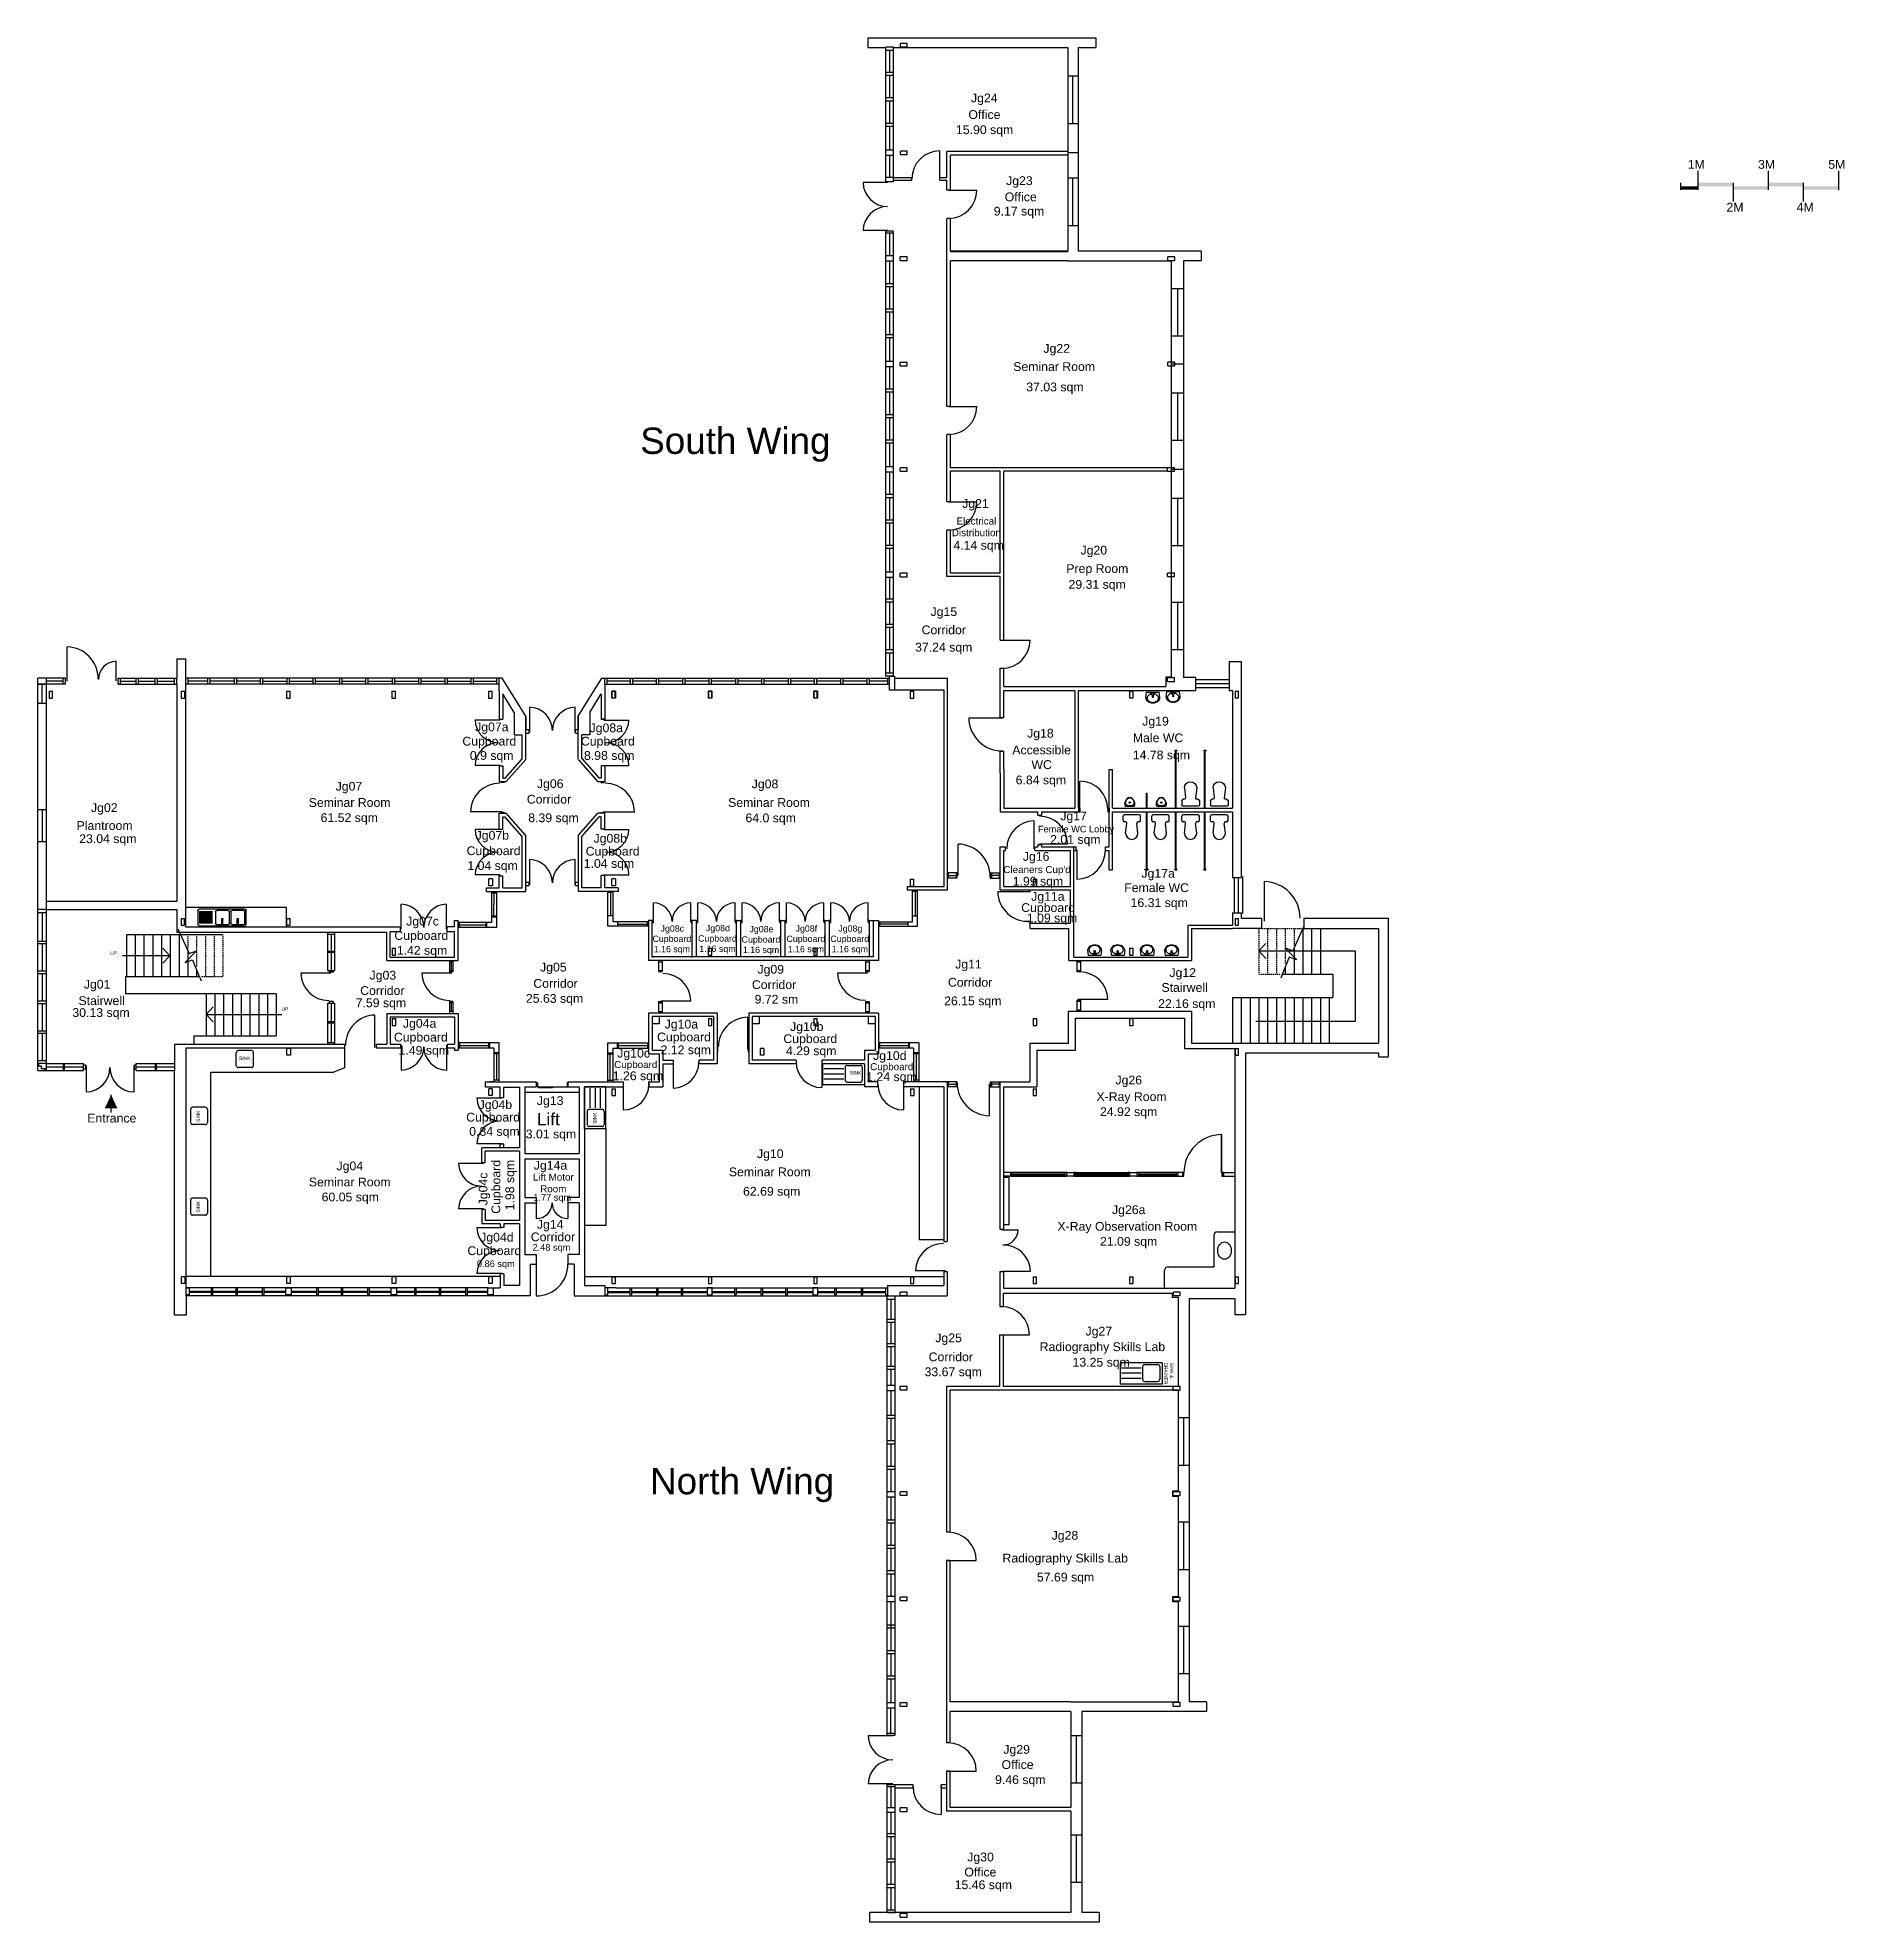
# Model space of a CAD drawing. Header units: millimetres. Extents: x 0 to 51425, y 0 to 53647.
import ezdxf
from ezdxf.enums import TextEntityAlignment as Align

# ---------------------------------------------------------------- set-up
doc = ezdxf.new("R2010")
doc.units = ezdxf.units.MM
doc.linetypes.add('ASVLTYPE', pattern=[0.75, 0.5, -0.25])
for name, color, linetype in [('COLUMNS', 7, 'Continuous'), ('DOORS', 2, 'Continuous'), ('ELECTRICAL', 1, 'Continuous'), ('EXTERNAL WALLS', 1, 'Continuous'), ('FITTINGS', 40, 'Continuous'), ('INTERNAL WALLS', 3, 'Continuous'), ('LIFTS', 4, 'Continuous'), ('ROOM NAME', 4, 'Continuous'), ('ROOM NUMBER', 7, 'Continuous'), ('SANITARY', 2, 'Continuous'), ('SCALE', 7, 'Continuous'), ('SKETCH', 220, 'Continuous'), ('STAIRS', 2, 'Continuous'), ('TEXT', 5, 'Continuous'), ('TEXT AREA', 6, 'Continuous'), ('WINDOWS', 4, 'Continuous')]:
    doc.layers.add(name, color=color, linetype=linetype)
doc.styles.add('CCCU CORPORATE', font='HUM777N.TTF')
doc.styles.add('CCCU STANDARD', font='arial.ttf')

msp = doc.modelspace()

# ---------------------------------------------------------------- texts
at = {"layer": 'ROOM NAME', "linetype": 'Continuous', "style": 'CCCU STANDARD'}
for s, height, p in [('South Wing', 750, (19859, 42174)), ('Lift', 350, (14537, 22862)), ('North Wing', 750, (20051, 12559))]:
    msp.add_text(s, height=height, dxfattribs=at).set_placement(p, align=Align.MIDDLE_CENTER)
at = {"layer": 'ROOM NAME', "attachment_point": 5, "style": 'CCCU STANDARD'}
for s, insert, char_height, width in [('Office', (26949, 51456), 250, 3157.81), ('Office', (27982, 49113), 250, 3157.81), ('Seminar Room', (28933, 44283), 250, 3696.94), ('Electrical\\PDistribution', (26720, 39721), 200, 2889.87), ('Prep Room', (30163, 38497), 250, 2681.37), ('Corridor', (25791, 36788), 250, 2004.73), ('Cupboard', (12855, 33584), 250, 1823.79), ('Cupboard', (16229, 33584), 250, 1823.79), ('Seminar Room', (8879, 31874), 250, 3696.94), ('Corridor', (14554, 31967), 250, 2004.73), ('Seminar Room', (20817, 31874), 250, 3696.94), ('Female WC Lobby', (29556, 31091), 187.5, 2215.01), ('Cupboard', (12977, 30465), 250, 1823.79), ('Cupboard', (16366, 30451), 250, 1823.79), ("Cleaners Cup'd", (28447, 29936), 200, 2250.24), ('Cupboard', (28762, 28846), 250, 1787.1), ('Cupboard', (10919, 28052), 250, 1823.79), ('Cupboard', (18052, 27970), 180, 1823.79), ('Cupboard', (19349, 27979), 180, 1823.79), ('Cupboard', (20589, 27950), 180, 1823.79), ('Cupboard', (21867, 27970), 180, 1823.79), ('Cupboard', (23117, 27970), 180, 1823.79), ('Corridor', (14739, 26725), 250, 2004.73), ('Corridor', (20961, 26689), 250, 2004.73), ('Corridor', (26541, 26756), 250, 2004.73), ('Stairwell', (1820, 26233), 250, 2431.88), ('Corridor', (9810, 26521), 250, 2004.73), ('Stairwell', (32648, 26609), 250, 2431.88), ('Cupboard', (10906, 25159), 250, 1823.79), ('Cupboard', (18396, 25164), 250, 1806.46), ('Cupboard', (21992, 25115), 250, 2687.45), ('Cupboard', (17024, 24387), 200, 1416.74), ('Cupboard', (24310, 24326), 200, 1429.93), ('X-Ray Room', (31136, 23465), 250, 3369.04), ('Cupboard', (12964, 22881), 250, 1823.79), ('Seminar Room', (20839, 21360), 250, 3696.94), ('Seminar Room', (8882, 21072), 250, 3696.94), ('Lift Motor Room', (14676, 21045), 200, 1502.21), ('X-Ray Observation Room', (31016, 19774), 250, 4287.74), ('Corridor', (14667, 19509), 250, 1415.38), ('Cupboard', (12999, 19080), 250, 1823.79), ('Corridor', (25992, 16094), 250, 2004.73), ('Radiography Skills Lab', (30307, 16346), 250, 3678.14), ('Radiography Skills Lab', (29248, 10330), 250, 3678.14), ('Office', (27892, 4487), 250, 3157.81), ('Office', (26833, 1428), 250, 3157.81)]:
    msp.add_mtext(s, dxfattribs=dict(at, insert=insert, char_height=char_height, width=width))
at = {"layer": 'ROOM NAME', "char_height": 250, "attachment_point": 5, "style": 'CCCU STANDARD'}
for s, width, insert in [('Male WC', 2645.65, (31892, 33714)), ('Plantroom', 2372.97, (1905, 31218)), ('Female WC', 2645.65, (31850, 29450))]:
    msp.add_mtext_dynamic_manual_height_columns(s, width=width, gutter_width=1250, heights=[0], dxfattribs=dict(at, insert=insert))
at = {"layer": 'ROOM NAME', "linetype": 'Continuous', "insert": (28577, 33787), "char_height": 250, "width": 2025, "attachment_point": 5, "style": 'CCCU STANDARD'}
msp.add_mtext('\\P\\P\\PAccessible\\PWC', dxfattribs=at)
at = {"layer": 'ROOM NAME', "insert": (13081, 20935), "char_height": 250, "width": 1823.79, "attachment_point": 5, "rotation": 90, "style": 'CCCU STANDARD'}
msp.add_mtext('Cupboard', dxfattribs=at)
at = {"layer": 'ROOM NUMBER', "attachment_point": 5, "style": 'CCCU STANDARD'}
for s, insert, char_height in [('Jg24', (26945, 51893), 250), ('Jg23', (27944, 49539), 250), ('Jg22', (29006, 44764), 250), ('Jg21', (26694, 40349), 250), ('Jg20', (30062, 39022), 250), ('Jg15', (25794, 37272), 250), ('Jg07a', (12927, 33990), 250), ('Jg08a', (16185, 33963), 250), ('Jg18', (28542, 33810), 250), ('Jg19', (31819, 34153), 250), ('Jg07', (8860, 32301), 250), ('Jg06', (14589, 32373), 250), ('Jg08', (20703, 32367), 250), ('Jg02', (1896, 31692), 250), ('Jg17', (29487, 31454), 250), ('Jg07b', (12941, 30905), 250), ('Jg08b', (16298, 30819), 250), ('Jg16', (28420, 30304), 250), ('Jg17a', (31893, 29823), 250), ('Jg11a', (28755, 29165), 250), ('Jg07c', (10955, 28460), 250), ('Jg08c', (18065, 28263), 180), ('Jg08d', (19362, 28273), 180), ('Jg08e', (20602, 28244), 180), ('Jg08f', (21880, 28263), 180), ('Jg08g', (23130, 28263), 180), ('Jg11', (26495, 27238), 250), ('Jg01', (1692, 26665), 250), ('Jg03', (9826, 26922), 250), ('Jg05', (14678, 27152), 250), ('Jg09', (20867, 27090), 250), ('Jg12', (32593, 26997), 250), ('Jg04a', (10872, 25552), 250), ('Jg10a', (18323, 25530), 250), ('Jg10b', (21892, 25460), 250), ('Jg10c', (16963, 24704), 250), ('Jg10d', (24255, 24634), 250), ('Jg26', (31056, 23938), 250), ('Jg04b', (13029, 23237), 250), ('Jg13', (14587, 23352), 250), ('Jg10', (20853, 21841), 250), ('Jg04', (8884, 21494), 250), ('Jg14a', (14597, 21513), 250), ('Jg26a', (31056, 20247), 250), ('Jg14', (14587, 19830), 250), ('Jg04d', (13071, 19465), 250), ('Jg25', (25929, 16598), 250), ('Jg27', (30205, 16791), 250), ('Jg28', (29240, 10977), 250), ('Jg29', (27866, 4885), 250), ('Jg30', (26838, 1821), 250)]:
    msp.add_mtext_dynamic_manual_height_columns(s, width=2104.33, gutter_width=1250, heights=[0], dxfattribs=dict(at, insert=insert, char_height=char_height))
at = {"layer": 'ROOM NUMBER', "insert": (12715, 20875), "char_height": 250, "attachment_point": 5, "rotation": 90, "style": 'CCCU STANDARD'}
msp.add_mtext_dynamic_manual_height_columns('Jg04c', width=2104.33, gutter_width=1250, heights=[0], dxfattribs=at)
at = {"layer": 'SANITARY', "linetype": 'Continuous', "insert": (5732, 24645), "char_height": 100, "width": 639.77, "attachment_point": 1, "style": 'CCCU CORPORATE'}
msp.add_mtext('SINK', dxfattribs=at)
at = {"layer": 'SANITARY', "linetype": 'Continuous', "char_height": 100, "width": 639.77, "attachment_point": 1, "style": 'CCCU CORPORATE'}
for s, insert, rotation in [('SINK', (4518, 22787), 90), ('SINK', (4518, 20205), 90), ('SINK &\\PDRAINER', (32328, 15934), 270)]:
    msp.add_mtext(s, dxfattribs=dict(at, insert=insert, rotation=rotation))
at = {"layer": 'SCALE', "char_height": 250, "width": 562, "attachment_point": 1, "style": 'CCCU STANDARD'}
for s, insert in [('1M', (46969, 50165)), ('3M', (48969, 50165)), ('5M', (50969, 50165)), ('2M', (48071, 48948)), ('4M', (50071, 48948))]:
    msp.add_mtext(s, dxfattribs=dict(at, insert=insert))
at = {"layer": 'STAIRS', "linetype": 'Continuous', "char_height": 100, "width": 354.27, "attachment_point": 1, "style": 'CCCU CORPORATE'}
for insert in [(2067, 27641), (6939, 26047)]:
    msp.add_mtext('UP', dxfattribs=dict(at, insert=insert))
at = {"layer": 'TEXT', "linetype": 'Continuous', "insert": (1411, 23017), "char_height": 250, "width": 2717, "attachment_point": 1, "style": 'CCCU STANDARD'}
msp.add_mtext('Entrance', dxfattribs=at)
at = {"layer": 'TEXT', "linetype": 'Continuous', "insert": (15811, 22728), "char_height": 100, "width": 639.77, "attachment_point": 1, "rotation": 90, "style": 'CCCU CORPORATE'}
msp.add_mtext('SINK', dxfattribs=at)
at = {"layer": 'TEXT AREA', "width": 3296.71, "attachment_point": 5, "style": 'CCCU STANDARD'}
for s, insert, char_height in [('15.90 sqm', (26954, 50989), 250), ('9.17 sqm', (27933, 48672), 250), ('37.03 sqm', (28955, 43667), 250), ('4.14 sqm', (26784, 39161), 250), ('29.31 sqm', (30158, 38047), 250), ('37.24 sqm', (25790, 36259), 250), ('0.9 sqm', (12923, 33176), 250), ('8.98 sqm', (16268, 33176), 250), ('14.78 sqm', (31986, 33191), 250), ('6.84 sqm', (28556, 32480), 250), ('61.52 sqm', (8869, 31407), 250), ('8.39 sqm', (14682, 31403), 250), ('64.0 sqm', (20865, 31400), 250), ('23.04 sqm', (1997, 30808), 250), ('2.01 sqm', (29537, 30787), 250), ('1.04 sqm', (12949, 30043), 250), ('1.04 sqm', (16261, 30103), 250), ('1.99 sqm', (28472, 29597), 250), ('16.31 sqm', (31924, 28987), 250), ('1.09 sqm', (28874, 28551), 250), ('1.42 sqm', (10939, 27629), 250), ('1.16 sqm', (18052, 27676), 180), ('1.16 sqm', (19349, 27686), 180), ('1.16 sqm', (20589, 27657), 180), ('1.16 sqm', (21867, 27676), 180), ('1.16 sqm', (23117, 27676), 180), ('7.59 sqm', (9769, 26136), 250), ('25.63 sqm', (14712, 26261), 250), ('9.72 sm', (21028, 26273), 250), ('26.15 sqm', (26617, 26191), 250), ('30.13 sqm', (1803, 25859), 250), ('22.16 sqm', (32708, 26113), 250), ('1.49 sqm', (10990, 24784), 250), ('2.12 sqm', (18448, 24798), 250), ('4.29 sqm', (22018, 24771), 250), ('1.26 sqm', (17086, 24059), 250), ('1.24 sqm', (24303, 24032), 250), ('24.92 sqm', (31053, 23037), 250), ('0.84 sqm', (13001, 22476), 250), ('3.01 sqm', (14610, 22402), 250), ('62.69 sqm', (20893, 20771), 250), ('60.05 sqm', (8898, 20609), 250), ('1.77 sqm', (14646, 20607), 187.5), ('21.09 sqm', (31053, 19346), 250), ('0.86 sqm', (13041, 18719), 187.5), ('2.48 sqm', (14624, 19185), 187.5), ('33.67 sqm', (26061, 15633), 250), ('13.25 sqm', (30272, 15905), 250), ('57.69 sqm', (29258, 9789), 250), ('9.46 sqm', (27970, 4022), 250), ('15.46 sqm', (26918, 1031), 250)]:
    msp.add_mtext(s, dxfattribs=dict(at, insert=insert, char_height=char_height))
at = {"layer": 'TEXT AREA', "insert": (13476, 20985), "char_height": 250, "width": 3296.71, "attachment_point": 5, "rotation": 90, "style": 'CCCU STANDARD'}
msp.add_mtext('1.98 sqm', dxfattribs=at)

# ---------------------------------------------------------------- blocks, each defined once
blk = doc.blocks.new('Toilet1')
for p, q in [((210, 0), (-210, 0)), ((-250, -160), (-250, -40)), ((-184, -200), (-210, -200)), ((-175, -525), (-144, -244)), ((175, -525), (144, -244)), ((210, -200), (184, -200)), ((250, -160), (250, -40))]:
    blk.add_line(p, q)
for centre, radius, start, end in [((-210, -40), 40, 90, 180), ((-210, -160), 40, 180, 270), ((-184, -240), 40, 353.7162, 90), ((0, -525), 175, 180, 0), ((184, -240), 40, 90, 186.2838), ((210, -40), 40, 0, 90), ((210, -160), 40, 270, 0)]:
    blk.add_arc(centre, radius, start, end)
blk = doc.blocks.new('Sink5')
for p, q in [((-200, -150), (-180, 0)), ((-180, 0), (180, 0)), ((200, -150), (180, 0)), ((-73, -57), (-17, -57)), ((-52, -33), (-52, -11)), ((-52, -11), (52, -11)), ((-17, -33), (-52, -33)), ((-17, -86), (-17, -17)), ((-17, -17), (17, -17)), ((17, -17), (17, -86)), ((52, -33), (17, -33)), ((73, -57), (17, -57)), ((52, -11), (52, -33))]:
    blk.add_line(p, q)
blk.add_lwpolyline([(-22, -121, 0.126822), (-20, -127, 0.10607), (-15, -132, 0.085783), (-9, -136, 0.075445), (0, -137, 0.075445), (9, -136, 0.085783), (16, -132, 0.10607), (20, -127, 0.126822), (22, -121, 0.126822), (20, -114, 0.10607), (16, -109, 0.085783), (9, -105, 0.075445), (0, -104, 0.075445), (-9, -105, 0.085783), (-15, -109, 0.10607), (-20, -114, 0.126822)], format="xyb", close=True)
for centre, radius, start, end in [((-86, -150), 114, 180, 208.9112), ((-45, -127), 161, 208.9112, 233.1301), ((-70, -165), 92, 151.0888, 180), ((-70, -165), 92, 180, 208.9112), ((-36, -184), 130, 126.8699, 151.0888), ((-36, -147), 130, 208.9112, 233.1301), ((-18, -91), 206, 233.1301, 252.7421), ((-14, -213), 167, 110.466, 126.8699), ((-14, -117), 167, 233.1301, 252.7421), ((0, -34), 266, 252.7421, 270), ((0, -71), 215, 252.7421, 270), ((0, -69), 23.9, 224.5789, 315.4211), ((0, -71), 215, 270, 287.2579), ((0, -34), 266, 270, 287.2579), ((14, -117), 167, 287.2579, 306.8699), ((14, -213), 167, 53.1301, 69.534), ((18, -91), 206, 287.2579, 306.8699), ((36, -184), 130, 28.9112, 53.1301), ((36, -147), 130, 306.8699, 331.0888), ((45, -127), 161, 306.8699, 331.0888), ((70, -165), 92, 0, 28.9112), ((70, -165), 92, 331.0888, 0), ((86, -150), 114, 331.0888, 0)]:
    blk.add_arc(centre, radius, start, end)
blk = doc.blocks.new('A$C52586BF5')
at = {"layer": 'SANITARY', "linetype": 'Continuous'}
for p, q in [((0, 603), (0, 0)), ((1192, 603), (0, 603)), ((698, 556), (1069, 556)), ((1192, 603), (1192, 0)), ((1192, 0), (0, 0)), ((598, 456), (37, 456)), ((598, 308), (37, 308)), ((598, 161), (37, 161)), ((638, 496), (638, 136)), ((698, 76), (1069, 76)), ((1129, 496), (1129, 136))]:
    blk.add_line(p, q, dxfattribs=at)
for centre, start, end in [((698, 496), 90, 180), ((1069, 496), 0, 90), ((698, 136), 180, 270), ((1069, 136), 270, 0)]:
    blk.add_arc(centre, 60, start, end, dxfattribs=at)
at = {"layer": 'SANITARY', "linetype": 'Continuous', "insert": (774, 395), "char_height": 100, "width": 639.77, "attachment_point": 1, "style": 'CCCU CORPORATE'}
blk.add_mtext('SINK', dxfattribs=at)
blk = doc.blocks.new('Urinplan')
at = {"layer": 'SANITARY'}
blk.add_line((-224, 0), (0, 0), dxfattribs=at)
blk.add_circle((-112, 105), 20, dxfattribs=at)
for centre, radius, start, end in [((35, 27, 0), 296, 155.2762, 174.218), ((-87, 79, 0), 174, 187.2091, 201.8136), ((-209, 56, 0), 58.2, 226.6422, 255.5286), ((-191, 93, 0), 50.8, 167.834, 244.7393), ((24, 38, 0), 273, 157.5252, 165.9773), ((-63, 71, 0), 189, 139.7796, 154.9922), ((-41, 66, 0), 202, 144.0372, 157.788), ((-147, 118, 0), 96.6, 227.351, 260.5767), ((-59, 68, 0), 194, 119.7229, 139.7255), ((-97, 108, 0), 132, 127.452, 144.4421), ((-90, 99, 0), 143, 111.2961, 127.5344), ((-112, 435, 0), 415, 262.8921, 270), ((-112, 159, 0), 89, 90.0643, 119.6172), ((-112, 154, 0), 83.5, 89.7944, 111.2541), ((-112, 159, 0), 89.4, 60.3107, 89.7436), ((-112, 154, 0), 83.6, 68.6821, 90.1371), ((-112, 436, 0), 416, 270.0275, 277.125), ((-133, 99, 0), 143, 52.4022, 68.6294), ((-164, 68, 0), 194, 40.2589, 60.2405), ((-76, 118, 0), 96.6, 279.4233, 312.649), ((-126, 108, 0), 131, 35.5276, 52.5722), ((-182, 66, 0), 202, 22.1917, 35.9668), ((-161, 71, 0), 189, 24.995, 40.2008), ((-33, 93, 0), 51, 295.5081, 13.3881), ((-15, 56, 0), 58.2, 284.4888, 313.3267), ((-248, 38, 0), 273, 14.2856, 22.4634), ((-259, 27, 0), 297, 5.816, 24.7091), ((-137, 79, 0), 175, 338.2108, 352.8188)]:
    blk.add_arc(centre, radius, start, end, dxfattribs=at)
blk = doc.blocks.new('Double Sink')
at = {"layer": 'SANITARY'}
for p, q in [((-40, 38), (-40, 434)), ((-4, 470), (1306, 470)), ((379, 398), (-4, 398)), ((379, 362), (-4, 362)), ((379, 326), (-4, 326)), ((379, 290), (-4, 290)), ((379, 254), (-4, 254)), ((379, 218), (-4, 218)), ((379, 182), (-4, 182)), ((379, 146), (-4, 146)), ((379, 110), (-4, 110)), ((379, 74), (-4, 74)), ((1306, 2), (-4, 2)), ((464, 74), (464, 398)), ((500, 434), (824, 434)), ((824, 38), (500, 38)), ((715, 463), (605, 463)), ((605, 463), (605, 439)), ((605, 439), (642, 439)), ((642, 457), (642, 294)), ((678, 457), (678, 294)), ((678, 439), (715, 439)), ((715, 439), (715, 463)), ((860, 398), (860, 74)), ((903, 74), (903, 398)), ((939, 434), (1263, 434)), ((1263, 38), (939, 38)), ((1044, 463), (1044, 439)), ((1154, 463), (1044, 463)), ((1044, 439), (1081, 439)), ((1081, 457), (1081, 294)), ((1117, 457), (1117, 294)), ((1117, 439), (1154, 439)), ((1154, 439), (1154, 463)), ((1299, 398), (1299, 74)), ((1342, 434), (1342, 38))]:
    blk.add_line(p, q, dxfattribs=at)
for centre, radius, start, end in [((-4, 434), 36, 90, 180), ((-4, 38), 36, 180, 270), ((500, 398), 36, 90, 180), ((500, 74), 36, 180, 270), ((660, 279), 17.6, 140.718, 38.8714), ((824, 398), 36, 0, 90), ((824, 74), 36, 270, 0), ((939, 398), 36, 90, 180), ((939, 74), 36, 180, 270), ((1099, 279), 17.6, 140.718, 38.8714), ((1263, 398), 36, 0, 90), ((1263, 74), 36, 270, 0), ((1306, 434), 36, 0, 90), ((1306, 38), 36, 270, 0)]:
    blk.add_arc(centre, radius, start, end, dxfattribs=at)
for centre in [(660, 302), (1099, 302)]:
    blk.add_ellipse(centre, major_axis=(-21.2, 0), ratio=0.777778, start_param=0.552816, end_param=2.588777, dxfattribs=at)

# ---------------------------------------------------------------- hatches: boundary and pattern name
at = {"layer": 'TEXT', "linetype": 'Continuous'}
for points in [[(2090, 23555), (1921, 23192), (2090, 23192)], [(2090, 23555), (2090, 23192), (2259, 23192)]]:
    msp.add_hatch(color=256, dxfattribs=at).paths.add_polyline_path(points)

# ---------------------------------------------------------------- linework, layer by layer
at = {"layer": 'COLUMNS', "linetype": 'Continuous'}
for p, q in [((24555, 53386), (24555, 53486)), ((24752, 53486), (24555, 53486)), ((24555, 53386), (24752, 53386)), ((24752, 53386), (24752, 53486)), ((24555, 50318), (24555, 50418)), ((24752, 50418), (24555, 50418)), ((24555, 50318), (24752, 50318)), ((24752, 50318), (24752, 50418)), ((24749, 47407), (24552, 47407)), ((24552, 47307), (24552, 47407)), ((24552, 47307), (24749, 47307)), ((24749, 47307), (24749, 47407)), ((32366, 47406), (32170, 47406)), ((32170, 47306), (32170, 47406)), ((32170, 47306), (32366, 47306)), ((32366, 47306), (32366, 47406)), ((24552, 44304), (24552, 44404)), ((24749, 44404), (24552, 44404)), ((24552, 44304), (24749, 44304)), ((24749, 44304), (24749, 44404)), ((32170, 44307), (32170, 44407)), ((32366, 44407), (32170, 44407)), ((32170, 44307), (32366, 44307)), ((32366, 44307), (32366, 44407)), ((24749, 41404), (24552, 41404)), ((24552, 41304), (24552, 41404)), ((24749, 41304), (24749, 41404)), ((32357, 41407), (32160, 41407)), ((32160, 41307), (32160, 41407)), ((32357, 41307), (32357, 41407)), ((24552, 41304), (24749, 41304)), ((32160, 41307), (32357, 41307)), ((24552, 38302), (24552, 38402)), ((24749, 38402), (24552, 38402)), ((24552, 38302), (24749, 38302)), ((24749, 38302), (24749, 38402)), ((32160, 38306), (32160, 38406)), ((32357, 38406), (32160, 38406)), ((32160, 38306), (32357, 38306)), ((32357, 38306), (32357, 38406)), ((32160, 35324), (32160, 35424)), ((32357, 35424), (32160, 35424)), ((32357, 35324), (32357, 35424)), ((325, 35046), (325, 34850)), ((325, 35046), (425, 35046)), ((425, 34850), (425, 35046)), ((4085, 35046), (4085, 34850)), ((4085, 35046), (4185, 35046)), ((4185, 34850), (4185, 35046)), ((7085, 35046), (7085, 34850)), ((7085, 35046), (7185, 35046)), ((7185, 34850), (7185, 35046)), ((10085, 35046), (10085, 34850)), ((10085, 35046), (10185, 35046)), ((10185, 34850), (10185, 35046)), ((12835, 35046), (12835, 34850)), ((12835, 35046), (12935, 35046)), ((12935, 34850), (12935, 35046)), ((16339, 35048), (16439, 35048)), ((16339, 35048), (16339, 34852)), ((16344, 34850), (16344, 35046)), ((16444, 35046), (16344, 35046)), ((16439, 34852), (16439, 35048)), ((16444, 35046), (16444, 34850)), ((19094, 35048), (19094, 34852)), ((19094, 35048), (19194, 35048)), ((19094, 34850), (19094, 35046)), ((19194, 35046), (19094, 35046)), ((19194, 34852), (19194, 35048)), ((19194, 35046), (19194, 34850)), ((22091, 35048), (22091, 34852)), ((22091, 35048), (22191, 35048)), ((22094, 34850), (22094, 35046)), ((22194, 35046), (22094, 35046)), ((22191, 34852), (22191, 35048)), ((22194, 35046), (22194, 34850)), ((24835, 35046), (24935, 35046)), ((24835, 35046), (24835, 34850)), ((24935, 34850), (24935, 35046)), ((31082, 35048), (31182, 35048)), ((31082, 35048), (31082, 34852)), ((31182, 34852), (31182, 35048)), ((32160, 35324), (32357, 35324)), ((34082, 35048), (34082, 34852)), ((34082, 35048), (34182, 35048)), ((34182, 34852), (34182, 35048)), ((325, 34850), (425, 34850)), ((4085, 34850), (4185, 34850)), ((7085, 34850), (7185, 34850)), ((10085, 34850), (10185, 34850)), ((12835, 34850), (12935, 34850)), ((16339, 34852), (16439, 34852)), ((16444, 34850), (16344, 34850)), ((19094, 34852), (19194, 34852)), ((19194, 34850), (19094, 34850)), ((22091, 34852), (22191, 34852)), ((22194, 34850), (22094, 34850)), ((24835, 34850), (24935, 34850)), ((31082, 34852), (31182, 34852)), ((34082, 34852), (34182, 34852)), ((12843, 29504), (12843, 29701)), ((12943, 29701), (12843, 29701)), ((12943, 29701), (12943, 29504)), ((16443, 29701), (16343, 29701)), ((16343, 29504), (16343, 29701)), ((16443, 29701), (16443, 29504)), ((28339, 29691), (28439, 29691)), ((28339, 29691), (28339, 29495)), ((28439, 29495), (28439, 29691)), ((12943, 29504), (12843, 29504)), ((16443, 29504), (16343, 29504)), ((28339, 29495), (28439, 29495)), ((4082, 28578), (4182, 28578)), ((4082, 28578), (4082, 28381)), ((4182, 28381), (4182, 28578)), ((7082, 28578), (7182, 28578)), ((7082, 28578), (7082, 28381)), ((7182, 28381), (7182, 28578)), ((34082, 28578), (34082, 28381)), ((34082, 28578), (34182, 28578)), ((34182, 28381), (34182, 28578)), ((4082, 28381), (4182, 28381)), ((7082, 28381), (7182, 28381)), ((34082, 28381), (34182, 28381)), ((10089, 27728), (10089, 27531)), ((10089, 27728), (10189, 27728)), ((10089, 27531), (10189, 27531)), ((10189, 27531), (10189, 27728)), ((19089, 27728), (19189, 27728)), ((19089, 27728), (19089, 27531)), ((19089, 27531), (19189, 27531)), ((19189, 27531), (19189, 27728)), ((22089, 27728), (22089, 27531)), ((22089, 27728), (22189, 27728)), ((22089, 27531), (22189, 27531)), ((22189, 27531), (22189, 27728)), ((31082, 27728), (31082, 27531)), ((31082, 27728), (31182, 27728)), ((31082, 27531), (31182, 27531)), ((31182, 27531), (31182, 27728)), ((10091, 25728), (10091, 25531)), ((10091, 25728), (10191, 25728)), ((10091, 25531), (10191, 25531)), ((10191, 25531), (10191, 25728)), ((19091, 25728), (19091, 25531)), ((19091, 25728), (19191, 25728)), ((19091, 25531), (19191, 25531)), ((19191, 25531), (19191, 25728)), ((22089, 25728), (22089, 25531)), ((22089, 25728), (22189, 25728)), ((22089, 25531), (22189, 25531)), ((22189, 25531), (22189, 25728)), ((28339, 25728), (28339, 25531)), ((28339, 25728), (28439, 25728)), ((28339, 25531), (28439, 25531)), ((28439, 25531), (28439, 25728)), ((31082, 25728), (31082, 25531)), ((31082, 25728), (31182, 25728)), ((31082, 25531), (31182, 25531)), ((31182, 25531), (31182, 25728)), ((7192, 24878), (7092, 24878)), ((7092, 24681), (7092, 24878)), ((7192, 24681), (7092, 24681)), ((7192, 24878), (7192, 24681)), ((20674, 24878), (20574, 24878)), ((20574, 24681), (20574, 24878)), ((20674, 24681), (20574, 24681)), ((20674, 24878), (20674, 24681)), ((34082, 24878), (34082, 24681)), ((34082, 24878), (34182, 24878)), ((34082, 24681), (34182, 24681)), ((34182, 24681), (34182, 24878)), ((12841, 23531), (12841, 23728)), ((12941, 23728), (12841, 23728)), ((12941, 23728), (12941, 23531)), ((16344, 23728), (16444, 23728)), ((16344, 23728), (16344, 23531)), ((16444, 23531), (16444, 23728)), ((24844, 23728), (24944, 23728)), ((24844, 23728), (24844, 23531)), ((24944, 23531), (24944, 23728)), ((28332, 23728), (28332, 23531)), ((28332, 23728), (28432, 23728)), ((28432, 23531), (28432, 23728)), ((12941, 23531), (12841, 23531)), ((16344, 23531), (16444, 23531)), ((24844, 23531), (24944, 23531)), ((28332, 23531), (28432, 23531)), ((4191, 18378), (4091, 18378)), ((4091, 18181), (4091, 18378)), ((4191, 18378), (4191, 18181)), ((7091, 18181), (7091, 18378)), ((7191, 18378), (7091, 18378)), ((7191, 18378), (7191, 18181)), ((10191, 18378), (10091, 18378)), ((10091, 18181), (10091, 18378)), ((10191, 18378), (10191, 18181)), ((12941, 18378), (12841, 18378)), ((12841, 18181), (12841, 18378)), ((12941, 18378), (12941, 18181)), ((16344, 18378), (16344, 18181)), ((16344, 18378), (16444, 18378)), ((16444, 18181), (16444, 18378)), ((19094, 18378), (19194, 18378)), ((19094, 18378), (19094, 18181)), ((19194, 18181), (19194, 18378)), ((22091, 18378), (22091, 18181)), ((22091, 18378), (22191, 18378)), ((22191, 18181), (22191, 18378)), ((24841, 18378), (24841, 18181)), ((24841, 18378), (24941, 18378)), ((24941, 18181), (24941, 18378)), ((28332, 18378), (28332, 18181)), ((28332, 18378), (28432, 18378)), ((28332, 18378), (28432, 18378)), ((28332, 18378), (28332, 18181)), ((28432, 18181), (28432, 18378)), ((28432, 18181), (28432, 18378)), ((31082, 18378), (31082, 18181)), ((31082, 18378), (31182, 18378)), ((31082, 18378), (31182, 18378)), ((31082, 18378), (31082, 18181)), ((31182, 18181), (31182, 18378)), ((31182, 18181), (31182, 18378)), ((34082, 18378), (34182, 18378)), ((34082, 18378), (34082, 18181)), ((34082, 18378), (34182, 18378)), ((34082, 18378), (34082, 18181)), ((34182, 18181), (34182, 18378)), ((34182, 18181), (34182, 18378)), ((4191, 18181), (4091, 18181)), ((7191, 18181), (7091, 18181)), ((10191, 18181), (10091, 18181)), ((12941, 18181), (12841, 18181)), ((16344, 18181), (16444, 18181)), ((19094, 18181), (19194, 18181)), ((22091, 18181), (22191, 18181)), ((24552, 17839), (24552, 17939)), ((24749, 17939), (24552, 17939)), ((24749, 17939), (24552, 17939)), ((24552, 17839), (24749, 17839)), ((24749, 17839), (24749, 17939)), ((24841, 18181), (24941, 18181)), ((28332, 18181), (28432, 18181)), ((28332, 18181), (28432, 18181)), ((31082, 18181), (31182, 18181)), ((31082, 18181), (31182, 18181)), ((32327, 17839), (32327, 17939)), ((32524, 17939), (32327, 17939)), ((32327, 17839), (32524, 17839)), ((32524, 17839), (32524, 17939)), ((34082, 18181), (34182, 18181)), ((34082, 18181), (34182, 18181)), ((24749, 15253), (24552, 15253)), ((24552, 15153), (24552, 15253)), ((24552, 15153), (24749, 15153)), ((24749, 15153), (24749, 15253)), ((32516, 15251), (32320, 15251)), ((32320, 15151), (32320, 15251)), ((32320, 15151), (32516, 15151)), ((32516, 15151), (32516, 15251)), ((24749, 12255), (24552, 12255)), ((24552, 12155), (24552, 12255)), ((24552, 12155), (24749, 12155)), ((24749, 12155), (24749, 12255)), ((32516, 12252), (32320, 12252)), ((32320, 12152), (32320, 12252)), ((32320, 12152), (32516, 12152)), ((32516, 12152), (32516, 12252)), ((24552, 9158), (24552, 9258)), ((24749, 9258), (24552, 9258)), ((24552, 9158), (24749, 9158)), ((24749, 9158), (24749, 9258)), ((32320, 9148), (32320, 9248)), ((32516, 9248), (32320, 9248)), ((32320, 9148), (32516, 9148)), ((32516, 9148), (32516, 9248)), ((24749, 6250), (24552, 6250)), ((24552, 6150), (24552, 6250)), ((24552, 6150), (24749, 6150)), ((24749, 6150), (24749, 6250)), ((32516, 6257), (32320, 6257)), ((32320, 6157), (32320, 6257)), ((32320, 6157), (32516, 6157)), ((32516, 6157), (32516, 6257)), ((24749, 3255), (24552, 3255)), ((24552, 3155), (24552, 3255)), ((24749, 3155), (24749, 3255)), ((24552, 3155), (24749, 3155)), ((24749, 251), (24552, 251)), ((24552, 151), (24552, 251)), ((24552, 151), (24749, 151)), ((24749, 151), (24749, 251))]:
    msp.add_line(p, q, dxfattribs=at)
at = {"layer": 'DOORS', "linetype": 'Continuous'}
for p, q in [((25683, 49627), (25683, 50427)), ((24194, 49524), (23493, 49524)), ((24353, 49539), (24131, 49539)), ((24883, 49587), (24883, 49667)), ((25683, 49587), (25683, 49667)), ((25983, 49304), (25883, 49304)), ((25933, 49304), (26733, 49304)), ((25983, 48504), (25883, 48504)), ((24194, 48157), (23493, 48157)), ((24353, 48139), (24131, 48139)), ((24355, 48084), (24131, 48084)), ((25983, 43151), (25883, 43151)), ((25933, 43151), (26733, 43151)), ((25983, 42351), (25883, 42351)), ((25983, 40432), (25883, 40432)), ((25933, 40432), (26733, 40432)), ((25983, 39632), (25883, 39632)), ((27448, 36497), (28248, 36497)), ((839, 35332), (839, 36305)), ((729, 35243), (729, 35418)), ((795, 35243), (795, 35418)), ((2235, 35338), (2235, 35896)), ((2295, 35243), (2295, 35418)), ((2361, 35243), (2361, 35418)), ((27398, 35697), (27498, 35697)), ((14004, 33875), (14004, 34588)), ((15297, 33875), (15297, 34588)), ((13163, 34224), (12450, 34224)), ((13891, 33950), (13987, 33950)), ((13891, 33850), (13987, 33850)), ((13987, 33850), (13987, 33950)), ((15313, 33850), (15313, 33950)), ((15313, 33950), (15388, 33950)), ((15313, 33850), (15388, 33850)), ((16116, 34224), (16829, 34224)), ((16116, 34222), (16829, 34222)), ((27456, 34273), (26502, 34273)), ((13163, 32931), (12450, 32931)), ((16116, 32929), (16829, 32929)), ((13278, 32464), (13176, 32464)), ((13181, 32467), (13181, 32444)), ((13281, 32444), (13181, 32444)), ((13281, 32467), (13281, 32444)), ((16028, 32467), (16028, 32444)), ((16028, 32444), (16128, 32444)), ((16031, 32464), (16132, 32464)), ((16128, 32467), (16128, 32444)), ((29665, 31687), (29665, 32484)), ((29623, 31711), (29665, 31711)), ((29665, 31711), (29665, 31611)), ((30460, 31711), (30498, 31711)), ((30460, 31711), (30460, 31611)), ((13214, 31610), (12316, 31610)), ((13181, 31594), (13181, 31571)), ((13281, 31594), (13181, 31594)), ((13281, 31594), (13181, 31594)), ((13281, 31594), (13281, 31571)), ((16028, 31594), (16128, 31594)), ((16028, 31594), (16128, 31594)), ((16028, 31594), (16028, 31571)), ((16095, 31610), (16993, 31610)), ((16128, 31594), (16128, 31571)), ((28364, 30559), (28364, 31358)), ((29623, 31611), (29665, 31611)), ((30460, 31611), (30498, 31611)), ((13163, 31107), (12450, 31107)), ((16116, 31109), (16829, 31109)), ((26198, 29794), (26198, 30694)), ((28519, 30704), (29317, 30704)), ((29562, 30511), (29562, 30611)), ((30398, 30511), (30398, 30611)), ((14004, 29537), (14004, 30250)), ((15297, 29537), (15297, 30250)), ((29577, 30529), (29577, 29691)), ((13163, 29814), (12450, 29814)), ((13891, 29612), (13987, 29612)), ((13891, 29512), (13987, 29512)), ((13987, 29512), (13987, 29612)), ((15313, 29512), (15313, 29612)), ((15313, 29612), (15388, 29612)), ((15313, 29512), (15388, 29512)), ((16116, 29816), (16829, 29816)), ((26145, 29872), (26145, 29722)), ((26165, 29872), (26165, 29722)), ((27110, 29872), (27110, 29722)), ((27148, 29872), (27148, 29722)), ((34917, 28502), (34917, 29624)), ((10344, 28267), (10344, 28980)), ((11638, 28267), (11638, 28980)), ((28248, 29331), (27326, 29331)), ((8343, 27017), (7488, 27017)), ((8294, 27094), (8294, 27051)), ((8408, 27051), (8294, 27051)), ((8408, 27094), (8408, 27051)), ((11789, 27017), (10934, 27017)), ((11821, 27096), (11721, 27096)), ((11821, 27059), (11721, 27059)), ((17673, 27061), (17773, 27061)), ((17676, 27098), (17773, 27098)), ((23619, 27022), (22764, 27022)), ((23564, 27098), (23664, 27098)), ((23564, 27061), (23664, 27061)), ((29579, 27061), (29679, 27061)), ((29582, 27098), (29684, 27098)), ((8294, 26211), (8294, 26164)), ((8408, 26211), (8294, 26211)), ((8409, 26211), (8309, 26211)), ((8408, 26211), (8408, 26164)), ((9598, 24903), (9598, 25825)), ((11821, 26211), (11721, 26211)), ((11821, 26211), (11721, 26211)), ((11821, 26177), (11721, 26177)), ((17673, 26211), (17773, 26211)), ((17673, 26211), (17773, 26211)), ((17676, 26177), (17773, 26177)), ((17740, 26227), (18595, 26227)), ((20211, 24842), (20211, 25764)), ((23564, 26211), (23664, 26211)), ((23564, 26211), (23664, 26211)), ((23564, 26177), (23664, 26177)), ((29579, 26251), (29679, 26251)), ((29579, 26251), (29679, 26251)), ((29579, 26217), (29679, 26217)), ((29604, 26275), (30459, 26275)), ((10344, 24972), (10344, 24259)), ((11638, 24972), (11638, 24259)), ((19340, 24870), (19354, 24870)), ((19340, 24770), (19354, 24770)), ((19354, 24870), (19354, 24770)), ((20238, 24870), (20225, 24870)), ((20225, 24870), (20225, 24770)), ((20238, 24770), (20225, 24770)), ((1306, 24404), (1366, 24404)), ((1306, 24290), (1366, 24290)), ((1366, 24290), (1366, 24404)), ((1378, 24384), (1378, 23635)), ((2736, 24384), (2736, 23635)), ((2752, 24290), (2752, 24404)), ((2752, 24404), (2805, 24404)), ((2752, 24290), (2805, 24290)), ((18088, 24540), (18088, 23744)), ((21589, 24540), (21589, 24440)), ((22319, 24540), (22319, 24440)), ((22319, 24490), (22319, 23760)), ((16667, 23929), (16667, 23124)), ((23915, 23779), (23915, 23929)), ((24645, 23929), (24645, 23124)), ((26145, 23929), (26145, 23779)), ((26165, 23929), (26165, 23779)), ((27086, 23860), (27086, 22960)), ((27110, 23929), (27110, 23779)), ((27148, 23929), (27148, 23779)), ((13216, 23456), (12503, 23456)), ((13216, 22162), (12503, 22162)), ((12692, 21603), (11979, 21603)), ((14192, 20480), (14192, 20030)), ((15092, 20480), (15092, 20030)), ((12692, 20309), (11979, 20309)), ((13216, 19766), (12503, 19766)), ((27442, 19710), (27912, 19710)), ((13216, 18472), (12503, 18472)), ((14192, 18730), (14192, 17830)), ((25840, 18546), (24985, 18546)), ((27437, 18535), (28257, 18535)), ((27391, 17525), (27482, 17525)), ((27382, 16725), (27482, 16725)), ((27432, 16725), (28232, 16725)), ((25967, 11101), (25867, 11101)), ((25967, 10301), (25867, 10301)), ((25917, 10301), (26717, 10301)), ((24179, 5381), (24403, 5381)), ((24340, 5308), (23639, 5308)), ((24181, 5326), (24405, 5326)), ((25967, 5105), (25867, 5105)), ((25967, 4305), (25867, 4305)), ((25917, 4305), (26717, 4305)), ((24340, 3941), (23639, 3941)), ((24181, 3926), (24405, 3926)), ((24181, 3868), (24403, 3868)), ((24917, 3818), (24917, 3918)), ((25717, 3818), (25717, 3918)), ((25717, 3868), (25717, 3068))]:
    msp.add_line(p, q, dxfattribs=at)
at = {"layer": 'DOORS'}
for p, q in [((33695, 21339), (33695, 22423)), ((33711, 21339), (33711, 22423)), ((33695, 21339), (33711, 21339))]:
    msp.add_line(p, q, dxfattribs=at)
for points in [[(32627, 21339), (32587, 21339), (32587, 21239), (32627, 21239)], [(33751, 21339), (33711, 21339), (33711, 21239), (33751, 21239)]]:
    msp.add_lwpolyline(points, close=True, dxfattribs=at)
at = {"layer": 'DOORS', "linetype": 'Continuous'}
for centre, radius, start, end in [((25683, 49627), 800, 90, 180), ((24194, 49541), 701, 181.3951, 270), ((24194, 48140), 701, 90, 178.6049), ((25933, 49304), 800, 270, 0), ((25933, 43151), 800, 270, 0), ((25933, 40432), 800, 270, 0), ((27448, 36497), 800, 270, 0), ((817, 35400), 905, 0, 88.6049), ((2247, 35377), 520, 91.3951, 180), ((13988, 33925), 663, 0, 88.6049), ((15314, 33925), 663, 91.3951, 180), ((13113, 34241), 663, 181.3951, 270), ((16166, 34239), 663, 270, 358.6049), ((27456, 34297), 954, 181.3951, 270), ((13113, 32915), 663, 90, 178.6049), ((16166, 32913), 663, 1.3951, 90), ((13151, 31590), 835, 90, 178.6049), ((16157, 31590), 835, 1.3951, 90), ((29660, 31687), 797, 0, 88.6049), ((28383, 30559), 799, 91.3951, 180), ((28519, 30684), 799, 1.3951, 90), ((13113, 31124), 663, 181.3951, 270), ((16166, 31126), 663, 270, 358.6049), ((26175, 29756), 938, 0, 88.6049), ((13113, 29798), 663, 90, 178.6049), ((13988, 29587), 663, 0, 88.6049), ((15314, 29587), 663, 91.3951, 180), ((16166, 29800), 663, 1.3951, 90), ((29557, 30529), 839, 271.3951, 0), ((34891, 28580), 1044, 0, 88.6049), ((10328, 28317), 663, 0, 88.6049), ((11654, 28317), 663, 91.3951, 180), ((28184, 29352), 858, 181.3951, 274.3086), ((8283, 27036), 796, 181.3951, 270), ((11729, 27036), 796, 181.3951, 270), ((17799, 26208), 796, 1.3951, 90), ((23560, 27042), 796, 181.3951, 270), ((29664, 26256), 796, 1.3951, 90), ((9618, 24967), 858, 91.3951, 180), ((20232, 24907), 858, 91.3951, 180), ((10328, 24922), 663, 271.3951, 0), ((11654, 24922), 663, 180, 268.6049), ((1361, 24331), 696, 271.3951, 0), ((2753, 24331), 696, 180, 268.6049), ((18069, 24494), 751, 271.3951, 0), ((22319, 24490), 730, 180, 270), ((16667, 23854), 730, 270, 0), ((24645, 23854), 730, 180, 270), ((27109, 23898), 938, 180, 268.6049), ((13166, 23472), 663, 181.3951, 270), ((13166, 22146), 663, 90, 178.6049), ((12642, 21619), 663, 181.3951, 270), ((12642, 20293), 663, 90, 178.6049), ((14192, 20480), 450, 270, 0), ((15092, 20480), 450, 180, 270), ((13166, 19782), 663, 181.3951, 270), ((25781, 18526), 796, 90, 178.6049), ((27475, 19721), 438, 270, 358.6049), ((13166, 18456), 663, 90, 178.6049), ((27494, 18517), 762, 1.3951, 90), ((14192, 18730), 900, 270, 0), ((27432, 16725), 800, 0, 90), ((25917, 10301), 800, 0, 90), ((24340, 5325), 701, 181.3951, 270), ((25917, 4305), 800, 0, 90), ((24340, 3924), 701, 90, 178.6049), ((25717, 3868), 800, 180, 270)]:
    msp.add_arc(centre, radius, start, end, dxfattribs=at)
at = {"layer": 'DOORS'}
msp.add_arc((33711, 21339), 1084, 90, 180, dxfattribs=at)
at = {"layer": 'ELECTRICAL'}
msp.add_lwpolyline([(27491, 19859), (27656, 19859), (27656, 21199), (27491, 21199), (27491, 19859)], dxfattribs=at)
at = {"layer": 'EXTERNAL WALLS', "linetype": 'Continuous'}
for p, q in [((23631, 53647), (30120, 53647)), ((23631, 53647), (23631, 53372)), ((23631, 53372), (24131, 53372)), ((24131, 53372), (24131, 49539)), ((24358, 53373), (24140, 53373)), ((24358, 53286), (24140, 53286)), ((24249, 53286), (24249, 52648)), ((24353, 53372), (29320, 53372)), ((24353, 53372), (24353, 49539)), ((29320, 53372), (29320, 47569)), ((29620, 53372), (30120, 53372)), ((29620, 53372), (29620, 47569)), ((30120, 53647), (30120, 53372)), ((24358, 52655), (24140, 52655)), ((24358, 52568), (24140, 52568)), ((24249, 52568), (24249, 51930)), ((24358, 51930), (24140, 51930)), ((24358, 51843), (24140, 51843)), ((24249, 51843), (24249, 51205)), ((24358, 51205), (24140, 51205)), ((24358, 51118), (24140, 51118)), ((24249, 51118), (24249, 50444)), ((24358, 50442), (24140, 50442)), ((24354, 50291), (24134, 50291)), ((24249, 50273), (24249, 49667)), ((29620, 50373), (29320, 50373)), ((24353, 49667), (24131, 49667)), ((24131, 48139), (24131, 35475)), ((24246, 48084), (24246, 47429)), ((24353, 48139), (24353, 47283)), ((24355, 47434), (24131, 47434)), ((24353, 47283), (24131, 47283)), ((24246, 47283), (24246, 46643)), ((24351, 47283), (24351, 35482)), ((29311, 47573), (29311, 47565)), ((29311, 47294), (32268, 47294)), ((33120, 47569), (29620, 47569)), ((32268, 47294), (32268, 35440)), ((32620, 47294), (32620, 35431)), ((33120, 47294), (32620, 47294)), ((33120, 47569), (33120, 47294)), ((24355, 46643), (24137, 46643)), ((24355, 46556), (24137, 46556)), ((24246, 46556), (24246, 45918)), ((24355, 45918), (24137, 45918)), ((24355, 45831), (24137, 45831)), ((24246, 45831), (24246, 45193)), ((24355, 45193), (24137, 45193)), ((24355, 45106), (24137, 45106)), ((24246, 45106), (24246, 44432)), ((24351, 44279), (24131, 44279)), ((24355, 44431), (24137, 44431)), ((24246, 44279), (24246, 43640)), ((32268, 44453), (32268, 44263)), ((32620, 44357), (32268, 44357)), ((24355, 43640), (24137, 43640)), ((24355, 43553), (24137, 43553)), ((24246, 43553), (24246, 42915)), ((24355, 42915), (24137, 42915)), ((24355, 42828), (24137, 42828)), ((24246, 42828), (24246, 42190)), ((24355, 42190), (24137, 42190)), ((24355, 42103), (24137, 42103)), ((24246, 42103), (24246, 41428)), ((24355, 41431), (24137, 41431)), ((24355, 41428), (24137, 41428)), ((32620, 41357), (32268, 41357)), ((24351, 41280), (24131, 41280)), ((24246, 41280), (24246, 40640)), ((24355, 40640), (24137, 40640)), ((24355, 40553), (24137, 40553)), ((24246, 40553), (24246, 39915)), ((24355, 39915), (24137, 39915)), ((24355, 39828), (24137, 39828)), ((24246, 39828), (24246, 39190)), ((24355, 39190), (24137, 39190)), ((24355, 39103), (24137, 39103)), ((24246, 39103), (24246, 38429)), ((24355, 38429), (24137, 38429)), ((24355, 38277), (24137, 38277)), ((24246, 38277), (24246, 37668)), ((24355, 37668), (24137, 37668)), ((24355, 37580), (24137, 37580)), ((24246, 37580), (24246, 36943)), ((24355, 36943), (24137, 36943)), ((24355, 36855), (24137, 36855)), ((24246, 36855), (24246, 36218)), ((3958, 35968), (4219, 35968)), ((3958, 35968), (3958, 35418)), ((4219, 35418), (4219, 35968)), ((24355, 36218), (24137, 36218)), ((24355, 36130), (24137, 36130)), ((24246, 36130), (24246, 35562)), ((0, 28830), (0, 35418)), ((795, 35418), (0, 35418)), ((250, 35243), (250, 35418)), ((2295, 35418), (3958, 35418)), ((2800, 35243), (2800, 35418)), ((2866, 35243), (2866, 35418)), ((3346, 35243), (3346, 35418)), ((3412, 35243), (3412, 35418)), ((3892, 35243), (3892, 35418)), ((3958, 35243), (3958, 35418)), ((13224, 35418), (4219, 35418)), ((4219, 35243), (4219, 35418)), ((4285, 35243), (4285, 35418)), ((4844, 35243), (4844, 35418)), ((4910, 35243), (4910, 35418)), ((5600, 35243), (5600, 35418)), ((5666, 35243), (5666, 35418)), ((6342, 35243), (6342, 35418)), ((6408, 35243), (6408, 35418)), ((7102, 35243), (7102, 35418)), ((7168, 35243), (7168, 35418)), ((7843, 35243), (7843, 35418)), ((7909, 35243), (7909, 35418)), ((8598, 35243), (8598, 35418)), ((8664, 35243), (8664, 35418)), ((9345, 35243), (9345, 35418)), ((9411, 35243), (9411, 35418)), ((10099, 35243), (10099, 35418)), ((10165, 35243), (10165, 35418)), ((10849, 35243), (10849, 35418)), ((10915, 35243), (10915, 35418)), ((11596, 35243), (11596, 35418)), ((11662, 35243), (11662, 35418)), ((12343, 35243), (12343, 35418)), ((12409, 35243), (12409, 35418)), ((13072, 35243), (13072, 35418)), ((13138, 35243), (13138, 35418)), ((13891, 34330), (13224, 35418)), ((15388, 34330), (16055, 35418)), ((16055, 35418), (24237, 35418)), ((16141, 35243), (16141, 35418)), ((16207, 35243), (16207, 35418)), ((16870, 35243), (16870, 35418)), ((16936, 35243), (16936, 35418)), ((17617, 35243), (17617, 35418)), ((17683, 35243), (17683, 35418)), ((18364, 35243), (18364, 35418)), ((18430, 35243), (18430, 35418)), ((19114, 35243), (19114, 35418)), ((19180, 35243), (19180, 35418)), ((19868, 35243), (19868, 35418)), ((19935, 35243), (19935, 35418)), ((20615, 35243), (20615, 35418)), ((20681, 35243), (20681, 35418)), ((21370, 35243), (21370, 35418)), ((21436, 35243), (21436, 35418)), ((22111, 35243), (22111, 35418)), ((22178, 35243), (22178, 35418)), ((22861, 35243), (22861, 35418)), ((22927, 35243), (22927, 35418)), ((23608, 35243), (23608, 35418)), ((23674, 35243), (23674, 35418)), ((24355, 35475), (24131, 35475)), ((24355, 35562), (24137, 35562)), ((24187, 35418), (24187, 35243)), ((24237, 35468), (24237, 35076)), ((24237, 35468), (24237, 35418)), ((24241, 35475), (24387, 35475)), ((24387, 35468), (24387, 35076)), ((32115, 35440), (32115, 35177)), ((32268, 35440), (32115, 35440)), ((32961, 35431), (32620, 35431)), ((32961, 35431), (32961, 35131)), ((33911, 35892), (33911, 35067)), ((33911, 35892), (34255, 35892)), ((34255, 35892), (34255, 29738)), ((795, 35243), (0, 35243)), ((250, 28834), (250, 35243)), ((729, 35331), (255, 35331)), ((2295, 35243), (3958, 35243)), ((2361, 35331), (2800, 35331)), ((2866, 35331), (3350, 35331)), ((3412, 35331), (3890, 35331)), ((13138, 35243), (4219, 35243)), ((4844, 35331), (4287, 35331)), ((5600, 35331), (4910, 35331)), ((6342, 35331), (5666, 35331)), ((6408, 35331), (7102, 35331)), ((7168, 35331), (7843, 35331)), ((7909, 35331), (8598, 35331)), ((8664, 35331), (9345, 35331)), ((9411, 35331), (10099, 35331)), ((10165, 35331), (10849, 35331)), ((10915, 35331), (11596, 35331)), ((11662, 35331), (12343, 35331)), ((12409, 35331), (13072, 35331)), ((13138, 35046), (13138, 35243)), ((13563, 34435), (13238, 34965)), ((15716, 34435), (16041, 34965)), ((16141, 35243), (24237, 35243)), ((16141, 35243), (16144, 35046)), ((16870, 35331), (16207, 35331)), ((17617, 35331), (16936, 35331)), ((18364, 35331), (17683, 35331)), ((19114, 35331), (18430, 35331)), ((19868, 35331), (19180, 35331)), ((20615, 35331), (19935, 35331)), ((21370, 35331), (20681, 35331)), ((22111, 35331), (21436, 35331)), ((22861, 35331), (22173, 35331)), ((23608, 35331), (22927, 35331)), ((24187, 35331), (23674, 35331)), ((24387, 35076), (24237, 35076)), ((32115, 35067), (32961, 35067)), ((32961, 35367), (32961, 35067)), ((33911, 35067), (34011, 35067)), ((34011, 35067), (34011, 31711)), ((13563, 34435), (13563, 33805)), ((15716, 34435), (15716, 33805)), ((13891, 34330), (13891, 33950)), ((15388, 34330), (15388, 33950)), ((34011, 31611), (34011, 29738)), ((34011, 29738), (34255, 29738)), ((34255, 29767), (34293, 29767)), ((34293, 29767), (34293, 28720)), ((0, 24247), (0, 28830)), ((250, 28830), (0, 28830)), ((8, 28744), (250, 28744)), ((140, 27930), (140, 28744)), ((250, 24247), (250, 28830)), ((34011, 28738), (34011, 28388)), ((34011, 28738), (34255, 28738)), ((34255, 28738), (34255, 28588)), ((34293, 28720), (34255, 28720)), ((34255, 28588), (34836, 28588)), ((34836, 28588), (34836, 28288)), ((36036, 28588), (36036, 28288)), ((36036, 28588), (38441, 28588)), ((38441, 28588), (38441, 24640)), ((0, 27930), (250, 27930)), ((34836, 28288), (34011, 28288)), ((36023, 28288), (38166, 28288)), ((38166, 28288), (38166, 25022)), ((250, 27849), (0, 27849)), ((140, 27080), (140, 27849)), ((0, 27080), (250, 27080)), ((250, 26999), (0, 26999)), ((140, 26230), (140, 26999)), ((0, 26230), (250, 26230)), ((250, 26149), (0, 26149)), ((140, 25380), (140, 26149)), ((0, 25380), (250, 25380)), ((250, 25299), (0, 25299)), ((140, 24531), (140, 25299)), ((3895, 24997), (3895, 24447)), ((4225, 17830), (4225, 24897)), ((34077, 25022), (38166, 25022)), ((34077, 24872), (34077, 18055)), ((34377, 24747), (34377, 17305)), ((34377, 24747), (38166, 24747)), ((38166, 24747), (38166, 24640)), ((0, 24531), (250, 24531)), ((0, 24247), (1305, 24247)), ((250, 24450), (23, 24450)), ((23, 24450), (23, 24376)), ((23, 24376), (96, 24376)), ((96, 24376), (96, 24303)), ((96, 24303), (199, 24303)), ((199, 24303), (199, 24247)), ((250, 24447), (1305, 24447)), ((250, 24347), (730, 24347)), ((730, 24247), (730, 24447)), ((760, 24247), (760, 24447)), ((760, 24347), (1305, 24347)), ((1305, 24247), (1305, 24447)), ((2805, 24247), (2805, 24447)), ((2805, 24447), (3895, 24447)), ((2805, 24347), (3350, 24347)), ((2805, 24247), (3895, 24247)), ((3350, 24247), (3350, 24447)), ((3380, 24247), (3380, 24447)), ((3380, 24347), (3895, 24347)), ((3895, 24447), (3895, 24247)), ((3895, 17280), (3895, 24247)), ((38166, 24640), (38441, 24640)), ((14017, 18730), (14192, 18730)), ((14017, 18730), (14017, 17830)), ((15267, 18730), (15092, 18730)), ((15267, 18730), (15267, 17830)), ((12816, 18060), (4225, 18060)), ((4225, 18060), (4309, 18060)), ((4309, 17863), (4225, 17863)), ((14017, 17830), (4225, 17830)), ((4225, 17830), (4225, 17280)), ((4309, 18060), (4309, 17863)), ((4938, 17955), (4309, 17955)), ((4938, 17930), (4309, 17930)), ((4938, 18060), (4938, 17863)), ((4980, 17863), (4938, 17863)), ((4980, 18060), (4980, 17863)), ((5638, 17955), (4980, 17955)), ((5638, 17930), (4980, 17930)), ((5638, 18060), (5638, 17863)), ((5681, 17863), (5638, 17863)), ((5681, 18060), (5681, 17863)), ((6388, 17955), (5681, 17955)), ((6388, 17930), (5681, 17930)), ((6388, 18060), (6388, 17863)), ((6433, 17863), (6388, 17863)), ((6433, 18060), (6433, 17863)), ((7066, 17955), (6433, 17955)), ((7066, 17930), (6433, 17930)), ((7066, 18060), (7216, 18060)), ((7066, 17863), (7066, 18060)), ((7216, 17863), (7066, 17863)), ((7216, 18060), (7216, 17863)), ((7938, 17955), (7216, 17955)), ((7938, 17930), (7216, 17930)), ((7938, 18060), (7938, 17863)), ((7980, 17863), (7938, 17863)), ((7980, 18060), (7980, 17863)), ((8638, 17955), (7980, 17955)), ((8638, 17930), (7980, 17930)), ((8638, 18060), (8638, 17863)), ((8681, 17863), (8638, 17863)), ((8681, 18060), (8681, 17863)), ((9388, 17955), (8681, 17955)), ((9388, 17930), (8681, 17930)), ((9388, 18060), (9388, 17863)), ((9433, 17863), (9388, 17863)), ((9433, 18060), (9433, 17863)), ((10066, 17955), (9433, 17955)), ((10066, 17930), (9433, 17930)), ((10066, 17863), (10066, 18060)), ((10066, 18060), (10216, 18060)), ((10216, 17863), (10066, 17863)), ((10216, 18060), (10216, 17863)), ((10726, 17955), (10216, 17955)), ((10726, 17930), (10216, 17930)), ((10726, 18060), (10726, 17863)), ((10768, 17863), (10726, 17863)), ((10768, 18060), (10768, 17863)), ((11426, 17955), (10768, 17955)), ((11426, 17930), (10768, 17930)), ((11426, 18060), (11426, 17863)), ((11469, 17863), (11426, 17863)), ((11469, 18060), (11469, 17863)), ((12176, 17955), (11469, 17955)), ((12176, 17930), (11469, 17930)), ((12176, 18060), (12176, 17863)), ((12221, 17863), (12176, 17863)), ((12221, 18060), (12221, 17863)), ((12816, 17955), (12221, 17955)), ((12816, 17930), (12221, 17930)), ((12816, 17863), (12816, 18060)), ((12816, 18060), (13166, 18060)), ((12966, 17863), (12816, 17863)), ((12966, 18060), (12966, 17863)), ((13717, 18129), (13266, 18129)), ((15267, 17830), (24179, 17830)), ((15567, 18129), (16142, 18129)), ((16142, 18129), (16142, 17830)), ((16469, 18060), (16142, 18060)), ((16142, 17863), (16226, 17863)), ((16226, 17863), (16226, 18060)), ((16226, 17955), (16858, 17955)), ((16226, 17930), (16858, 17930)), ((16469, 18060), (24191, 18060)), ((16858, 18060), (16858, 17863)), ((16858, 17863), (16904, 17863)), ((16904, 18060), (16904, 17863)), ((16904, 17955), (17611, 17955)), ((16904, 17930), (17611, 17930)), ((17611, 18060), (17611, 17863)), ((17611, 17863), (17654, 17863)), ((17654, 18060), (17654, 17863)), ((17654, 17955), (18312, 17955)), ((17654, 17930), (18312, 17930)), ((18312, 18060), (18312, 17863)), ((18312, 17863), (18354, 17863)), ((18354, 18060), (18354, 17863)), ((18354, 17955), (19052, 17955)), ((18354, 17930), (19052, 17930)), ((19202, 18060), (19052, 18060)), ((19052, 18060), (19052, 17863)), ((19052, 17863), (19202, 17863)), ((19202, 17863), (19202, 18060)), ((19202, 17955), (19834, 17955)), ((19202, 17930), (19834, 17930)), ((19834, 18060), (19834, 17863)), ((19834, 17863), (19880, 17863)), ((19880, 18060), (19880, 17863)), ((19880, 17955), (20587, 17955)), ((19880, 17930), (20587, 17930)), ((20587, 18060), (20587, 17863)), ((20587, 17863), (20630, 17863)), ((20630, 18060), (20630, 17863)), ((20630, 17955), (21288, 17955)), ((20630, 17930), (21288, 17930)), ((21288, 18060), (21288, 17863)), ((21288, 17863), (21330, 17863)), ((21330, 18060), (21330, 17863)), ((21330, 17955), (22061, 17955)), ((21330, 17930), (22061, 17930)), ((21982, 17955), (22061, 17955)), ((21982, 17930), (22061, 17930)), ((22061, 18060), (22061, 17863)), ((22211, 18060), (22061, 18060)), ((22061, 17863), (22211, 17863)), ((22211, 17863), (22211, 18060)), ((22211, 17955), (22684, 17955)), ((22211, 17930), (22684, 17930)), ((22684, 18060), (22684, 17863)), ((22684, 17863), (22729, 17863)), ((22729, 18060), (22729, 17863)), ((22729, 17955), (23437, 17955)), ((22729, 17930), (23437, 17930)), ((23437, 18060), (23437, 17863)), ((23437, 17863), (23479, 17863)), ((23479, 18060), (23479, 17863)), ((23479, 17955), (24137, 17955)), ((23479, 17930), (24137, 17930)), ((24137, 18060), (24137, 17863)), ((24137, 17863), (24191, 17863)), ((24179, 5326), (24179, 17830)), ((24181, 17738), (24399, 17738)), ((24290, 17170), (24290, 17738)), ((24405, 5326), (24405, 17830)), ((32467, 18055), (34077, 18055)), ((32467, 17795), (32467, 15251)), ((32774, 17755), (32774, 6275)), ((32774, 17755), (34074, 17755)), ((34074, 17755), (34074, 17305)), ((4225, 17280), (3895, 17280)), ((24181, 17170), (24399, 17170)), ((34074, 17305), (34377, 17305)), ((24181, 17082), (24399, 17082)), ((24290, 16477), (24290, 17082)), ((24181, 16477), (24399, 16477)), ((24181, 16390), (24399, 16390)), ((24290, 15832), (24290, 16390)), ((24181, 15832), (24399, 15832)), ((24181, 15745), (24399, 15745)), ((24290, 15286), (24290, 15745)), ((24181, 15286), (24399, 15286)), ((24181, 15135), (24399, 15135)), ((24290, 14436), (24290, 15135)), ((32467, 15151), (32467, 12268)), ((24181, 14436), (24399, 14436)), ((24181, 14349), (24399, 14349)), ((24290, 13711), (24290, 14349)), ((24181, 13711), (24399, 13711)), ((24181, 13624), (24399, 13624)), ((24290, 12986), (24290, 13624)), ((24181, 12986), (24399, 12986)), ((24181, 12899), (24399, 12899)), ((24290, 12259), (24290, 12899)), ((24181, 12110), (24399, 12110)), ((24181, 12108), (24399, 12108)), ((24185, 12259), (24405, 12259)), ((24290, 11461), (24290, 12110)), ((32467, 12268), (32302, 12268)), ((32302, 12268), (32302, 12128)), ((32302, 12128), (32467, 12128)), ((32467, 12128), (32467, 9266)), ((24181, 11461), (24399, 11461)), ((24181, 11374), (24399, 11374)), ((24290, 10736), (24290, 11374)), ((24181, 10736), (24399, 10736)), ((24181, 10649), (24399, 10649)), ((24290, 10011), (24290, 10649)), ((24181, 10011), (24399, 10011)), ((24181, 9924), (24399, 9924)), ((24290, 9284), (24290, 9924)), ((24181, 9133), (24399, 9133)), ((24185, 9284), (24405, 9284)), ((24290, 8194), (24290, 9132)), ((32302, 9266), (32302, 9135)), ((32467, 9266), (32302, 9266)), ((32302, 9135), (32467, 9135)), ((32467, 9135), (32467, 6275)), ((24181, 8465), (24399, 8465)), ((24181, 8378), (24399, 8378)), ((24290, 7740), (24290, 8378)), ((24181, 7740), (24399, 7740)), ((24181, 7653), (24399, 7653)), ((24290, 7015), (24290, 7653)), ((24181, 7015), (24399, 7015)), ((24181, 6928), (24399, 6928)), ((24290, 6260), (24290, 6928)), ((24181, 6108), (24399, 6108)), ((24185, 6260), (24405, 6260)), ((24288, 5381), (24288, 6108)), ((29410, 6275), (32467, 6275)), ((29410, 6000), (29410, 3264)), ((33274, 6000), (29717, 6000)), ((29717, 6000), (29717, 2481)), ((33274, 6275), (32774, 6275)), ((33274, 6275), (33274, 6000)), ((24181, 275), (24181, 3926)), ((24293, 3273), (24293, 3868)), ((24405, 275), (24405, 3926)), ((24181, 3272), (24399, 3272)), ((24181, 3132), (24391, 3132)), ((24290, 2532), (24290, 3132)), ((29410, 3164), (29410, 275)), ((29717, 3164), (29717, 275)), ((24181, 2532), (24399, 2532)), ((24181, 2445), (24399, 2445)), ((24290, 1807), (24290, 2445)), ((24181, 1807), (24399, 1807)), ((24181, 1720), (24399, 1720)), ((24290, 1082), (24290, 1720)), ((24181, 1082), (24399, 1082)), ((24181, 995), (24399, 995)), ((24290, 355), (24290, 995)), ((23685, 0), (23685, 275)), ((24181, 275), (23685, 275)), ((29410, 275), (24181, 275)), ((24185, 355), (24405, 355)), ((24187, 275), (24405, 275)), ((30217, 275), (29717, 275)), ((30217, 275), (30217, 0)), ((30217, 0), (23685, 0))]:
    msp.add_line(p, q, dxfattribs=at)
at = {"layer": 'EXTERNAL WALLS', "linetype": 'ASVLTYPE', "ltscale": 0.25}
msp.add_line((34836, 28288), (35978, 28288), dxfattribs=at)
at = {"layer": 'FITTINGS'}
for p, q in [((17528, 28487), (17528, 29017)), ((18588, 28487), (18588, 29017)), ((18790, 28487), (18790, 29017)), ((19850, 28487), (19850, 29017)), ((20052, 28487), (20052, 29017)), ((21112, 28487), (21112, 29017)), ((21314, 28487), (21314, 29017)), ((21314, 28487), (21314, 29017)), ((22374, 28487), (22374, 29017)), ((22374, 28487), (22374, 29017)), ((22576, 28487), (22576, 29017)), ((23636, 28487), (23636, 29017)), ((23636, 28487), (23636, 29017)), ((7082, 28891), (4219, 28891)), ((7082, 28333), (7082, 28891)), ((17483, 28457), (17528, 28457)), ((17528, 28457), (17528, 28517)), ((18057, 28517), (18059, 28517)), ((18588, 28517), (18588, 28457)), ((18633, 28517), (18588, 28517)), ((18601, 28517), (18588, 28517)), ((18588, 28457), (18633, 28457)), ((18633, 27480), (18633, 28517)), ((18745, 28517), (18633, 28517)), ((18745, 28517), (18745, 27480)), ((18790, 28517), (18745, 28517)), ((18745, 28457), (18790, 28457)), ((18790, 28457), (18790, 28517)), ((19850, 28517), (19850, 28457)), ((19895, 28517), (19850, 28517)), ((19850, 28457), (19895, 28457)), ((19895, 27480), (19895, 28517)), ((19895, 28517), (20007, 28517)), ((20007, 28517), (20007, 27480)), ((20020, 28517), (20007, 28517)), ((20052, 28517), (20007, 28517)), ((20007, 28457), (20052, 28457)), ((20052, 28457), (20052, 28517)), ((21112, 28517), (21112, 28457)), ((21157, 28517), (21112, 28517)), ((21112, 28457), (21157, 28457)), ((21157, 27480), (21157, 28517)), ((21157, 28517), (21269, 28517)), ((21269, 28517), (21269, 27480)), ((21314, 28517), (21269, 28517)), ((21282, 28517), (21269, 28517)), ((21269, 28457), (21314, 28457)), ((21314, 28457), (21314, 28517)), ((22374, 28517), (22374, 28457)), ((22419, 28517), (22374, 28517)), ((22374, 28457), (22419, 28457)), ((22419, 27480), (22419, 28517)), ((22419, 28517), (22531, 28517)), ((22531, 28517), (22531, 27480)), ((22576, 28517), (22531, 28517)), ((22544, 28517), (22531, 28517)), ((22531, 28457), (22576, 28457)), ((22576, 28457), (22576, 28517)), ((23636, 28517), (23636, 28457)), ((23681, 28517), (23636, 28517)), ((23636, 28457), (23681, 28457)), ((23681, 27480), (23681, 28517)), ((23681, 28517), (23793, 28517))]:
    msp.add_line(p, q, dxfattribs=at)
for centre, start, end in [((17528, 28487), 0, 90), ((18588, 28487), 90, 180), ((18790, 28487), 0, 90), ((19850, 28487), 90, 180), ((20052, 28487), 0, 90), ((21112, 28487), 90, 180), ((21314, 28487), 0, 90), ((22374, 28487), 90, 180), ((22576, 28487), 0, 90), ((23636, 28487), 90, 180)]:
    msp.add_arc(centre, 530, start, end, dxfattribs=at)
at = {"layer": 'INTERNAL WALLS', "linetype": 'Continuous'}
for p, q in [((29320, 50406), (25883, 50406)), ((25883, 49667), (25883, 50406)), ((29320, 50306), (25983, 50306)), ((25983, 49304), (25983, 50306)), ((24353, 49667), (24883, 49667)), ((24353, 49587), (24883, 49587)), ((25683, 49667), (25883, 49667)), ((25683, 49587), (25883, 49587)), ((25883, 49304), (25883, 49587)), ((25883, 43151), (25883, 48504)), ((25883, 47179), (25883, 48404)), ((25983, 47565), (25983, 48504)), ((29320, 47569), (25983, 47569)), ((25983, 47565), (29320, 47565)), ((25983, 43151), (25983, 47294)), ((29311, 47294), (25983, 47294)), ((25883, 40432), (25883, 42351)), ((25983, 41407), (25983, 42351)), ((32160, 41407), (25983, 41407)), ((27398, 41307), (25983, 41307)), ((25983, 40432), (25983, 41307)), ((27398, 38407), (27398, 41307)), ((32160, 41307), (27498, 41307)), ((27498, 36497), (27498, 41307)), ((25883, 38307), (25883, 39632)), ((25983, 38407), (25983, 39632)), ((27398, 38307), (25883, 38307)), ((27398, 38407), (25983, 38407)), ((27398, 36497), (27398, 38307)), ((27398, 36497), (27498, 36497)), ((24387, 35418), (25898, 35418)), ((25898, 29386), (25898, 35418)), ((27398, 34288), (27398, 35697)), ((27398, 35697), (27498, 35697)), ((27498, 35177), (27498, 35697)), ((3958, 35243), (3958, 29066)), ((4219, 28333), (4219, 35243)), ((13138, 35046), (13138, 34245)), ((13238, 34960), (13238, 34245)), ((16041, 34960), (16041, 34245)), ((16144, 35046), (16141, 34245)), ((25798, 35076), (24387, 35076)), ((25798, 29486), (25798, 35076)), ((27498, 35177), (29537, 35177)), ((27498, 34288), (27498, 35067)), ((27498, 35067), (29523, 35067)), ((29523, 35177), (32115, 35177)), ((29523, 35067), (29523, 31711)), ((29623, 35067), (32115, 35067)), ((29623, 31711), (29623, 35067)), ((16041, 34593), (16041, 34243)), ((16141, 34593), (16141, 34243)), ((13138, 34245), (13238, 34245)), ((13563, 33805), (13788, 33805)), ((13788, 33133), (13788, 33805)), ((13891, 33099), (13891, 34330)), ((15388, 33099), (15388, 34330)), ((15491, 33133), (15491, 33805)), ((15716, 33805), (15491, 33805)), ((16141, 34245), (16041, 34245)), ((16141, 34243), (16041, 34243)), ((27498, 34288), (27398, 34288)), ((27398, 32711), (27398, 33336)), ((27398, 33336), (27498, 33336)), ((27498, 32812), (27498, 33336)), ((32372, 33361), (32430, 33361)), ((32372, 33361), (32372, 33344)), ((32372, 33344), (32390, 33344)), ((32390, 31709), (32390, 33344)), ((32410, 31709), (32410, 33344)), ((32430, 33344), (32410, 33344)), ((32430, 33361), (32430, 33344)), ((33197, 33361), (33255, 33361)), ((33197, 33361), (33197, 33344)), ((33197, 33344), (33215, 33344)), ((33215, 31709), (33215, 33344)), ((33235, 31709), (33235, 33344)), ((33255, 33344), (33235, 33344)), ((33255, 33361), (33255, 33344)), ((13138, 32919), (13138, 32469)), ((13138, 32919), (13238, 32919)), ((13238, 32919), (13238, 32569)), ((13788, 33133), (13293, 32569)), ((13891, 33099), (13338, 32469)), ((15391, 33093), (15941, 32467)), ((15491, 33131), (15986, 32567)), ((16041, 32917), (16041, 32567)), ((16141, 32917), (16041, 32917)), ((16141, 32917), (16141, 32467)), ((27498, 32812), (27498, 31711)), ((30498, 31711), (30498, 32812)), ((30498, 32812), (30598, 32812)), ((30598, 31723), (30598, 32812)), ((13138, 32469), (13338, 32469)), ((13138, 32469), (13338, 32469)), ((13238, 32569), (13293, 32569)), ((16141, 32467), (15941, 32467)), ((16041, 32567), (15986, 32567)), ((27398, 32711), (27398, 31611)), ((27498, 31711), (29523, 31711)), ((29623, 31711), (29623, 31611)), ((30498, 31711), (30498, 31611)), ((30598, 31711), (34011, 31711)), ((31565, 31711), (31565, 32140)), ((31565, 32140), (31585, 32140)), ((31585, 31711), (31585, 32140)), ((13138, 31119), (13138, 31569)), ((13138, 31569), (13338, 31569)), ((13138, 31119), (13238, 31119)), ((13238, 31119), (13238, 31469)), ((13238, 31469), (13293, 31469)), ((13788, 30905), (13293, 31469)), ((13888, 30943), (13338, 31569)), ((15391, 30945), (15941, 31571)), ((15491, 30908), (15986, 31471)), ((16141, 31571), (15941, 31571)), ((16041, 31471), (15986, 31471)), ((16041, 31121), (16041, 31471)), ((16141, 31121), (16041, 31121)), ((16141, 31121), (16141, 31571)), ((27398, 31611), (28470, 31611)), ((28470, 31519), (28470, 31611)), ((28470, 31519), (28570, 31519)), ((28570, 31611), (28570, 31519)), ((28570, 31611), (29623, 31611)), ((30498, 30611), (30498, 31611)), ((30598, 29961), (30598, 31611)), ((30598, 31611), (34011, 31611)), ((31565, 29978), (31565, 31611)), ((31585, 29978), (31585, 31611)), ((32390, 29978), (32390, 31611)), ((32410, 29978), (32410, 31611)), ((33215, 29978), (33215, 31611)), ((33235, 29978), (33235, 31611)), ((13788, 29446), (13788, 30905)), ((13891, 29346), (13891, 30945)), ((15391, 29345), (15391, 30945)), ((15491, 29445), (15491, 30908)), ((27398, 29386), (27398, 30611)), ((27398, 30611), (27548, 30611)), ((27548, 30511), (27548, 30611)), ((28385, 30511), (28385, 30611)), ((28398, 30611), (28470, 30611)), ((28470, 30682), (28570, 30682)), ((28470, 30677), (28470, 30611)), ((28570, 30682), (28570, 30611)), ((28570, 30611), (29562, 30611)), ((29498, 27478), (29498, 30611)), ((30398, 30611), (30498, 30611)), ((27498, 29486), (27498, 30511)), ((27498, 30511), (27548, 30511)), ((28391, 30511), (29398, 30511)), ((29398, 29486), (29398, 30511)), ((29498, 30511), (29562, 30511)), ((30398, 30511), (30498, 30511)), ((30498, 29961), (30498, 30511)), ((13138, 29446), (13138, 29793)), ((13138, 29793), (13238, 29793)), ((13238, 29446), (13238, 29793)), ((16141, 29795), (16041, 29795)), ((16041, 29445), (16041, 29795)), ((16141, 29445), (16141, 29795)), ((24835, 29691), (24835, 29495)), ((24835, 29691), (24935, 29691)), ((24935, 29495), (24935, 29691)), ((26165, 29872), (25898, 29872)), ((26165, 29722), (25898, 29722)), ((25917, 29872), (25917, 29722)), ((25917, 29797), (26144, 29797)), ((27110, 29872), (27398, 29872)), ((27110, 29722), (27384, 29722)), ((27369, 29797), (27147, 29797)), ((27369, 29872), (27369, 29722)), ((30498, 29961), (30598, 29961)), ((31547, 29961), (31547, 29978)), ((31547, 29978), (31565, 29978)), ((31547, 29961), (31605, 29961)), ((31605, 29978), (31585, 29978)), ((31605, 29961), (31605, 29978)), ((32372, 29978), (32390, 29978)), ((32372, 29961), (32372, 29978)), ((32372, 29961), (32430, 29961)), ((32430, 29978), (32410, 29978)), ((32430, 29961), (32430, 29978)), ((33197, 29978), (33215, 29978)), ((33197, 29961), (33197, 29978)), ((33197, 29961), (33255, 29961)), ((33255, 29978), (33235, 29978)), ((33255, 29961), (33255, 29978)), ((250, 29066), (3958, 29066)), ((12772, 29346), (12772, 29446)), ((12772, 29446), (13138, 29446)), ((12772, 29346), (13891, 29346)), ((12916, 29346), (12916, 28464)), ((13061, 29293), (12916, 29293)), ((12988, 28638), (12989, 29293)), ((13061, 29346), (13061, 28314)), ((13238, 29446), (13788, 29446)), ((16524, 29345), (15391, 29345)), ((16041, 29445), (15491, 29445)), ((16524, 29445), (16141, 29445)), ((16230, 28352), (16230, 29345)), ((16380, 29315), (16230, 29315)), ((16305, 29315), (16305, 28651)), ((16380, 28479), (16380, 29345)), ((16524, 29445), (16524, 29345)), ((24754, 29486), (25798, 29486)), ((24754, 29486), (24754, 29386)), ((24754, 29386), (25898, 29386)), ((24835, 29495), (24935, 29495)), ((24898, 28479), (24898, 29386)), ((24898, 29355), (25048, 29355)), ((24973, 29355), (24973, 28651)), ((25048, 28352), (25048, 29386)), ((27398, 29386), (29398, 29386)), ((27498, 29486), (29398, 29486)), ((28248, 29331), (28248, 29386)), ((29398, 28438), (29398, 29386)), ((3958, 28830), (3958, 28183)), ((11866, 28342), (11866, 28518)), ((11866, 28518), (11966, 28518)), ((11966, 27378), (11966, 28518)), ((12916, 28464), (11968, 28464)), ((12002, 28314), (12002, 28463)), ((12763, 28314), (12763, 28463)), ((12788, 28314), (12788, 28463)), ((13060, 28638), (12916, 28638)), ((13060, 28613), (12916, 28613)), ((16380, 28651), (16230, 28651)), ((17383, 28479), (16380, 28479)), ((16506, 28480), (16506, 28352)), ((17356, 28352), (17356, 28479)), ((17383, 28517), (17383, 27380)), ((17483, 28517), (17383, 28517)), ((17483, 28517), (17483, 27480)), ((23793, 27480), (23793, 28517)), ((23793, 28517), (23943, 28517)), ((23943, 27380), (23943, 28517)), ((23943, 28479), (24898, 28479)), ((23971, 28355), (23971, 28479)), ((24772, 28479), (24772, 28355)), ((24898, 28651), (25048, 28651)), ((28248, 28288), (28248, 28497)), ((28248, 28438), (29398, 28438)), ((3958, 28183), (9935, 28183)), ((4219, 28333), (10328, 28333)), ((8250, 28183), (8250, 27096)), ((8250, 28126), (8450, 28126)), ((8350, 28126), (8350, 27671)), ((8450, 28183), (8450, 27096)), ((9935, 27378), (9935, 28183)), ((10035, 27478), (10035, 28206)), ((10035, 28206), (10328, 28206)), ((10328, 28206), (10328, 28333)), ((11654, 28206), (11654, 28342)), ((11654, 28342), (11866, 28342)), ((11654, 28206), (11866, 28206)), ((11866, 27478), (11866, 28206)), ((13061, 28314), (11968, 28314)), ((12002, 28389), (12763, 28389)), ((17383, 28352), (16230, 28352)), ((16506, 28416), (17356, 28415)), ((23943, 28352), (25048, 28352)), ((24772, 28417), (23971, 28417)), ((28248, 28288), (29348, 28288)), ((29348, 27378), (29348, 28288)), ((32741, 28388), (34011, 28388)), ((32741, 28388), (32741, 27478)), ((32841, 28288), (32841, 27378)), ((32841, 28288), (34011, 28288)), ((8250, 27645), (8450, 27645)), ((8250, 27615), (8450, 27615)), ((8350, 27641), (8350, 27096)), ((9935, 27378), (11966, 27378)), ((10035, 27478), (11866, 27478)), ((11721, 27378), (11721, 27059)), ((11821, 27378), (11821, 27059)), ((23943, 27380), (17383, 27380)), ((23793, 27480), (17483, 27480)), ((17673, 27380), (17673, 27061)), ((17773, 27380), (17773, 27061)), ((23564, 27380), (23564, 27061)), ((23664, 27380), (23664, 27061)), ((29348, 27378), (32841, 27378)), ((29498, 27478), (32741, 27478)), ((29579, 27380), (29579, 27061)), ((29679, 27380), (29679, 27061)), ((2500, 26912), (2500, 26428)), ((4524, 27108), (4524, 26913)), ((8250, 27096), (8450, 27096)), ((11821, 27342), (11721, 27342)), ((11771, 27342), (11771, 27096)), ((17676, 27344), (17773, 27344)), ((23564, 27344), (23664, 27344)), ((29582, 27344), (29684, 27344)), ((35420, 26971), (35382, 26876)), ((35511, 27184), (35511, 26989)), ((36866, 26988), (36866, 26322)), ((6792, 26428), (2500, 26428)), ((34011, 26322), (36866, 26322)), ((8250, 26165), (8250, 24997)), ((8250, 26165), (8450, 26165)), ((8350, 26165), (8350, 25620)), ((8450, 26165), (8450, 24997)), ((9935, 25873), (9935, 24997)), ((9935, 25873), (11966, 25873)), ((10035, 25773), (10035, 24997)), ((10035, 25773), (11866, 25773)), ((11721, 26211), (11721, 25880)), ((11821, 25930), (11721, 25930)), ((11771, 26177), (11771, 25930)), ((11821, 26211), (11821, 25880)), ((11866, 25773), (11866, 24997)), ((11966, 25873), (11966, 24828)), ((17391, 25880), (17391, 24726)), ((19339, 25880), (17391, 25880)), ((17491, 25780), (17491, 24826)), ((19239, 25780), (17491, 25780)), ((17673, 26211), (17673, 25880)), ((17676, 25930), (17773, 25930)), ((17691, 25780), (17691, 25580)), ((17773, 26211), (17773, 25880)), ((19239, 25780), (19239, 24540)), ((19339, 25880), (19339, 24440)), ((20239, 25880), (20239, 24440)), ((23936, 25880), (20239, 25880)), ((20339, 25780), (20339, 24540)), ((23836, 25780), (20339, 25780)), ((20539, 25780), (20539, 25580)), ((23564, 26211), (23564, 25880)), ((23564, 25930), (23664, 25930)), ((23636, 25780), (23636, 25580)), ((23664, 26211), (23664, 25880)), ((23836, 25780), (23836, 24826)), ((23936, 25880), (23936, 24726)), ((29341, 25029), (29341, 25938)), ((29341, 25938), (32841, 25938)), ((29579, 26251), (29579, 25938)), ((29579, 25971), (29679, 25971)), ((29679, 26251), (29679, 25938)), ((32841, 25938), (32841, 25022)), ((4444, 25230), (6792, 25230)), ((4444, 25230), (4444, 25004)), ((8250, 25638), (8450, 25638)), ((8250, 25608), (8450, 25608)), ((8350, 25590), (8350, 25042)), ((17691, 25580), (17491, 25580)), ((20539, 25580), (20339, 25580)), ((23836, 25580), (23636, 25580)), ((29541, 24829), (29541, 25738)), ((29541, 25738), (32641, 25738)), ((32641, 25738), (32641, 24872)), ((3895, 24997), (8735, 24997)), ((4225, 24897), (8735, 24897)), ((8250, 25042), (8450, 25042)), ((8735, 24997), (8735, 24897)), ((8735, 24897), (8735, 24322)), ((9635, 24997), (9935, 24997)), ((9635, 24997), (9635, 24897)), ((9635, 24897), (10328, 24897)), ((10035, 24997), (10328, 24997)), ((10328, 24997), (10328, 24897)), ((11654, 24997), (11866, 24997)), ((11654, 24997), (11654, 24897)), ((11654, 24897), (11866, 24897)), ((11866, 24897), (11866, 24828)), ((11866, 24828), (11966, 24828)), ((13134, 25031), (11966, 25031)), ((12989, 24881), (11968, 24881)), ((12002, 25031), (12002, 24882)), ((12002, 24957), (12836, 24957)), ((12836, 25031), (12836, 24882)), ((12861, 25031), (12861, 24882)), ((12989, 23929), (12989, 24881)), ((13134, 24749), (12989, 24749)), ((13134, 24724), (12989, 24724)), ((13061, 24724), (13061, 23968)), ((13134, 23929), (13134, 25031)), ((16222, 25031), (16222, 23929)), ((16222, 25031), (17391, 25031)), ((16224, 24749), (16372, 24749)), ((16224, 24724), (16372, 24724)), ((16298, 23968), (16298, 24724)), ((16372, 24881), (16372, 23929)), ((16372, 24881), (17391, 24881)), ((16498, 25031), (16498, 24882)), ((16523, 25031), (16523, 24882)), ((16523, 24957), (17356, 24957)), ((17356, 25031), (17356, 24882)), ((17391, 24726), (17691, 24726)), ((17491, 24826), (17791, 24826)), ((17691, 24726), (17691, 23929)), ((17791, 24826), (17791, 24540)), ((23536, 24826), (23536, 24540)), ((23536, 24826), (23836, 24826)), ((23636, 24726), (23636, 23929)), ((23636, 24726), (23936, 24726)), ((25085, 25031), (23936, 25031)), ((24925, 24881), (23936, 24881)), ((23960, 25031), (23960, 24882)), ((23960, 24957), (24784, 24957)), ((24784, 25031), (24784, 24882)), ((24809, 25031), (24809, 24882)), ((24925, 24881), (24925, 23929)), ((25082, 24749), (24925, 24749)), ((25082, 24724), (24925, 24724)), ((25004, 24724), (25004, 23968)), ((25085, 25031), (25085, 23929)), ((28241, 25029), (29341, 25029)), ((28241, 25029), (28241, 23929)), ((28441, 24829), (29541, 24829)), ((28441, 24829), (28441, 23779)), ((32641, 24872), (34077, 24872)), ((32841, 25022), (34077, 25022)), ((4925, 18380), (4925, 24197)), ((4925, 24197), (8427, 24197)), ((8735, 24322), (8427, 24197)), ((17791, 24540), (18091, 24540)), ((17791, 24440), (17791, 23779)), ((17791, 24440), (18091, 24440)), ((18091, 24540), (18091, 24440)), ((19239, 24540), (18820, 24540)), ((18820, 24540), (18820, 24440)), ((19339, 24440), (18820, 24440)), ((21589, 24440), (20239, 24440)), ((21589, 24540), (20339, 24540)), ((23536, 24540), (22319, 24540)), ((23536, 24440), (22319, 24440)), ((23536, 24440), (23536, 23779)), ((12741, 23929), (14192, 23929)), ((12741, 23929), (12741, 23779)), ((12741, 23779), (13166, 23779)), ((12986, 23929), (12866, 23929)), ((13134, 23968), (12989, 23968)), ((13166, 23472), (13166, 23779)), ((13266, 23774), (13717, 23774)), ((13266, 23472), (13266, 23774)), ((13717, 23774), (13717, 22049)), ((14192, 23929), (14192, 23779)), ((15092, 23929), (15092, 23779)), ((15092, 23929), (16667, 23929)), ((15567, 23779), (15567, 18129)), ((15567, 23779), (16667, 23779)), ((16224, 23968), (16372, 23968)), ((17397, 23854), (17397, 23929)), ((17397, 23929), (17691, 23929)), ((17397, 23929), (17397, 23779)), ((17397, 23779), (17791, 23779)), ((23915, 23779), (23536, 23779)), ((23915, 23929), (23636, 23929)), ((24885, 23929), (24645, 23929)), ((25791, 23779), (24645, 23779)), ((26165, 23929), (24765, 23929)), ((25082, 23968), (24925, 23968)), ((25091, 23779), (25091, 19429)), ((25791, 23779), (25791, 19379)), ((25891, 23929), (25891, 19379)), ((26165, 23779), (25891, 23779)), ((25917, 23929), (25917, 23779)), ((25917, 23854), (26144, 23854)), ((27110, 23929), (28241, 23929)), ((27110, 23779), (27384, 23779)), ((27369, 23854), (27147, 23854)), ((27369, 23929), (27369, 23779)), ((27391, 23929), (27391, 19729)), ((27491, 23779), (27491, 19729)), ((27491, 23779), (28441, 23779)), ((13266, 23472), (13166, 23472)), ((16170, 22587), (16170, 19838)), ((12642, 21619), (12642, 22049)), ((13166, 22049), (12642, 22049)), ((13292, 22049), (12742, 22049)), ((13166, 22049), (13166, 22149)), ((13266, 22149), (13166, 22149)), ((13266, 22049), (13266, 22149)), ((13717, 22049), (13266, 22049)), ((12742, 21619), (12642, 21619)), ((12742, 21619), (12742, 21949)), ((13717, 21949), (12742, 21949)), ((13717, 21949), (13717, 19982)), ((13867, 21730), (15417, 21730)), ((13867, 21730), (13867, 20630)), ((14192, 21730), (15092, 21730)), ((15417, 21730), (15417, 20630)), ((13867, 20630), (14192, 20630)), ((13867, 20480), (13867, 19005)), ((13867, 20480), (14192, 20480)), ((14192, 20630), (14192, 20480)), ((15092, 20630), (15092, 20480)), ((15417, 20630), (15092, 20630)), ((15417, 20480), (15092, 20480)), ((15417, 20480), (15417, 19005)), ((12742, 20293), (12642, 20293)), ((12642, 20293), (12642, 19882)), ((13166, 19882), (12642, 19882)), ((12742, 20293), (12742, 19982)), ((13717, 19982), (12742, 19982)), ((13166, 19882), (13166, 19782)), ((13266, 19882), (13266, 19782)), ((13717, 19882), (13266, 19882)), ((13717, 19882), (13717, 18129)), ((13266, 19782), (13166, 19782)), ((16170, 19838), (15567, 19838)), ((25791, 19429), (25091, 19429)), ((25791, 19379), (25891, 19379)), ((27391, 19729), (27491, 19729)), ((13867, 19005), (14192, 19005)), ((13892, 19005), (14192, 19005)), ((13942, 19005), (14192, 19005)), ((14192, 19005), (14192, 18730)), ((15092, 19005), (15092, 18730)), ((15392, 19005), (15092, 19005)), ((15092, 19005), (15092, 18730)), ((15417, 19005), (15092, 19005)), ((13166, 18380), (4225, 18380)), ((13266, 18456), (13166, 18456)), ((13166, 18456), (13166, 18060)), ((13266, 18456), (13266, 18129)), ((15567, 18380), (25791, 18380)), ((25791, 18529), (25791, 18129)), ((25791, 18529), (25891, 18529)), ((25891, 18529), (25891, 17830)), ((27391, 18529), (27391, 17525)), ((27391, 18529), (27491, 18529)), ((27491, 18529), (27491, 18055)), ((24179, 17830), (25891, 17830)), ((24191, 18129), (24191, 17831)), ((24191, 18129), (25791, 18129)), ((27482, 17905), (32292, 17905)), ((27482, 17905), (27482, 17525)), ((27491, 18055), (32467, 18055)), ((32292, 17905), (32292, 17795)), ((32292, 17795), (32467, 17795)), ((27382, 16725), (27382, 15251)), ((27482, 16725), (27482, 15251)), ((25867, 15251), (25867, 11101)), ((27382, 15251), (25867, 15251)), ((32467, 15151), (25967, 15151)), ((25967, 15151), (25967, 11101)), ((32467, 15251), (27482, 15251)), ((25867, 10301), (25867, 6000)), ((25967, 10301), (25967, 6275)), ((25867, 9255), (25867, 5105)), ((25967, 9155), (25967, 6355)), ((29410, 6275), (25967, 6275)), ((29410, 6000), (25967, 6000)), ((25967, 6000), (25967, 5105)), ((25867, 4305), (25867, 3164)), ((25967, 4305), (25967, 3264)), ((24917, 3918), (24405, 3918)), ((24917, 3818), (24405, 3818)), ((25867, 3918), (25717, 3918)), ((25867, 3818), (25717, 3818)), ((29410, 3264), (25967, 3264)), ((29410, 3164), (25867, 3164))]:
    msp.add_line(p, q, dxfattribs=at)
at = {"layer": 'INTERNAL WALLS'}
for p, q in [((250, 28830), (3958, 28830)), ((27691, 21339), (27491, 21339)), ((27691, 21239), (27491, 21239)), ((29291, 21339), (29491, 21339)), ((29491, 21239), (29291, 21239)), ((31091, 21339), (31291, 21339)), ((31291, 21239), (31091, 21239)), ((32587, 21339), (32461, 21339)), ((32461, 21239), (32587, 21239)), ((32587, 21339), (32587, 21239)), ((33751, 21339), (34077, 21339)), ((33751, 21339), (33751, 21239)), ((33751, 21239), (34077, 21239))]:
    msp.add_line(p, q, dxfattribs=at)
at = {"layer": 'INTERNAL WALLS', "linetype": 'Continuous', "ltscale": 2}
for p, q in [((5274, 28112), (2524, 28112)), ((4603, 26912), (2500, 26912)), ((35432, 26988), (36866, 26988))]:
    msp.add_line(p, q, dxfattribs=at)
at = {"layer": 'INTERNAL WALLS', "linetype": 'ASVLTYPE', "ltscale": 0.25}
for p, q in [((5274, 26912), (4647, 26912)), ((34761, 26988), (35387, 26988))]:
    msp.add_line(p, q, dxfattribs=at)
at = {"layer": 'LIFTS', "linetype": 'Continuous'}
for p, q in [((13867, 23779), (13867, 21880)), ((13867, 23779), (14192, 23779)), ((13867, 23630), (15417, 23630)), ((14227, 23901), (14227, 23786)), ((14227, 23786), (15084, 23786)), ((14256, 23758), (14256, 23786)), ((14655, 23758), (14256, 23758)), ((14655, 23786), (14655, 23758)), ((15084, 23786), (15084, 23910)), ((15092, 23779), (15417, 23779)), ((15417, 23779), (15417, 21880)), ((13867, 21880), (15417, 21880))]:
    msp.add_line(p, q, dxfattribs=at)
at = {"layer": 'SANITARY', "linetype": 'Continuous'}
for p, q in [((5654, 24392), (5654, 24752)), ((6085, 24812), (5714, 24812)), ((6145, 24392), (6145, 24752)), ((6085, 24332), (5714, 24332)), ((15567, 22587), (15567, 23779)), ((16170, 23779), (15567, 23779)), ((15728, 23181), (15728, 23742)), ((15875, 23181), (15875, 23742)), ((16023, 23181), (16023, 23742)), ((16170, 22587), (16170, 23779)), ((4350, 23140), (4350, 22769)), ((4770, 23200), (4410, 23200)), ((4830, 23140), (4830, 22769)), ((15644, 23081), (15644, 22710)), ((16064, 23141), (15704, 23141)), ((16124, 23081), (16124, 22710)), ((4770, 22709), (4410, 22709)), ((16170, 22587), (15567, 22587)), ((16064, 22650), (15704, 22650)), ((4350, 20557), (4350, 20187)), ((4770, 20617), (4410, 20617)), ((4830, 20557), (4830, 20187)), ((4770, 20127), (4410, 20127)), ((33477, 19555), (33477, 18655)), ((33577, 19655), (34077, 19655)), ((32076, 18055), (32076, 18555)), ((32176, 18655), (33477, 18655)), ((30812, 15924), (30812, 15321)), ((32004, 15924), (30812, 15924)), ((31410, 15777), (30849, 15777)), ((31410, 15630), (30849, 15630)), ((31450, 15818), (31450, 15458)), ((31510, 15878), (31880, 15878)), ((31940, 15818), (31940, 15458)), ((32004, 15924), (32004, 15321)), ((32004, 15321), (30812, 15321)), ((31410, 15482), (30849, 15482)), ((31510, 15398), (31880, 15398))]:
    msp.add_line(p, q, dxfattribs=at)
for centre, radius, start, end in [((5714, 24752), 60, 90, 180), ((6085, 24752), 60, 0, 90), ((5714, 24392), 60, 180, 270), ((6085, 24392), 60, 270, 0), ((4410, 23140), 60, 90, 180), ((4770, 23140), 60, 0, 90), ((15704, 23081), 60, 90, 180), ((16064, 23081), 60, 0, 90), ((4410, 22769), 60, 180, 270), ((4770, 22769), 60, 270, 0), ((15704, 22710), 60, 180, 270), ((16064, 22710), 60, 270, 0), ((4410, 20557), 60, 90, 180), ((4770, 20557), 60, 0, 90), ((4410, 20187), 60, 180, 270), ((4770, 20187), 60, 270, 0), ((33577, 19555), 100, 90, 180), ((32176, 18555), 100, 90, 180), ((31510, 15818), 60, 90, 180), ((31880, 15818), 60, 0, 90), ((31510, 15458), 60, 180, 270), ((31880, 15458), 60, 270, 0)]:
    msp.add_arc(centre, radius, start, end, dxfattribs=at)
msp.add_ellipse((33783, 19121), major_axis=(0, -248), ratio=0.772307, dxfattribs=at)
at = {"layer": 'SCALE'}
for p, q in [((46758, 49517), (46758, 49317)), ((47258, 49853), (47258, 49317)), ((48258, 49517), (48258, 48982)), ((49258, 49853), (49258, 49317)), ((50258, 49517), (50258, 48982)), ((51258, 49853), (51258, 49317))]:
    msp.add_line(p, q, dxfattribs=at)
for points in [[(46758, 49417), (47258, 49417), (46758, 49317), (47258, 49317)], [(47258, 49517), (48258, 49517), (47258, 49417), (48258, 49417)], [(48258, 49417), (49258, 49417), (48258, 49317), (49258, 49317)], [(49258, 49517), (50258, 49517), (49258, 49417), (50258, 49417)], [(50258, 49417), (51258, 49417), (50258, 49317), (51258, 49317)]]:
    msp.add_solid(points, dxfattribs=at)
at = {"layer": 'SKETCH'}
for p, q in [((17528, 28517), (17483, 28517)), ((17483, 27480), (17528, 27480)), ((18588, 27480), (18633, 27480)), ((27691, 21239), (29291, 21239)), ((29491, 21339), (29491, 21239)), ((31291, 21239), (32461, 21239))]:
    msp.add_line(p, q, dxfattribs=at)
at = {"layer": 'STAIRS', "linetype": 'Continuous'}
for p, q in [((2524, 28112), (2524, 26913)), ((2774, 28112), (2774, 26913)), ((3024, 28112), (3024, 26913)), ((3274, 28112), (3274, 26913)), ((3524, 28112), (3524, 26913)), ((3774, 28112), (3774, 26913)), ((3990, 28277), (4309, 27577)), ((4024, 28112), (4024, 26913)), ((36044, 28352), (35726, 27652)), ((36011, 28289), (36011, 26989)), ((36261, 28289), (36261, 26989)), ((36511, 28289), (36511, 26989)), ((3757, 27513), (2418, 27513)), ((3560, 27725), (3757, 27513)), ((3560, 27300), (3757, 27513)), ((4525, 27653), (4194, 27322)), ((4194, 27322), (4411, 27398)), ((4274, 27669), (4274, 26913)), ((4309, 27577), (4525, 27653)), ((4411, 27398), (4610, 26907)), ((34955, 27864), (34758, 27652)), ((34758, 27652), (37501, 27652)), ((34955, 27440), (34758, 27652)), ((35624, 27474), (35425, 26982)), ((35726, 27652), (35509, 27729)), ((35509, 27729), (35840, 27398)), ((35840, 27398), (35624, 27474)), ((35761, 27745), (35761, 26989)), ((37501, 27652), (37501, 25645)), ((4614, 26895), (4653, 26800)), ((4792, 26428), (4792, 25230)), ((5042, 26428), (5042, 25230)), ((5292, 26428), (5292, 25230)), ((5542, 26428), (5542, 25230)), ((5792, 26428), (5792, 25230)), ((6042, 26428), (6042, 25230)), ((6292, 26428), (6292, 25230)), ((6542, 26428), (6542, 25230)), ((6792, 26428), (6792, 25230)), ((34011, 26322), (34011, 25022)), ((34261, 26322), (34261, 25022)), ((34511, 26322), (34511, 25022)), ((34761, 26322), (34761, 25022)), ((35011, 26322), (35011, 25022)), ((35261, 26322), (35261, 25022)), ((35511, 26322), (35511, 25022)), ((35761, 26322), (35761, 25022)), ((36011, 26322), (36011, 25022)), ((36261, 26322), (36261, 25022)), ((36511, 26322), (36511, 25022)), ((36761, 26322), (36761, 25022)), ((4997, 26056), (4800, 25844)), ((4997, 26056), (4800, 25844)), ((4800, 25844), (6952, 25844)), ((4997, 25632), (4800, 25844)), ((4997, 25632), (4800, 25844)), ((4800, 25844), (6952, 25844)), ((37501, 25645), (34677, 25645))]:
    msp.add_line(p, q, dxfattribs=at)
at = {"layer": 'STAIRS', "linetype": 'ASVLTYPE', "ltscale": 0.25}
for p, q in [((4274, 28112), (4274, 27723)), ((4524, 28112), (4524, 27207)), ((4774, 28112), (4774, 26913)), ((5024, 28112), (5024, 26913)), ((5274, 28112), (5274, 26912)), ((34761, 28289), (34761, 26988)), ((35011, 28289), (35011, 26989)), ((35261, 28289), (35261, 26989)), ((35511, 28289), (35511, 27283)), ((35761, 28289), (35761, 27799))]:
    msp.add_line(p, q, dxfattribs=at)
at = {"layer": 'TEXT', "linetype": 'Continuous'}
for p, q in [((1921, 23192), (2259, 23192)), ((2090, 23050), (2090, 23555)), ((2090, 23050), (2090, 23555))]:
    msp.add_line(p, q, dxfattribs=at)
at = {"layer": 'TEXT', "linetype": 'Continuous', "const_width": 1}
for points in [[(2090, 23555), (1921, 23192)], [(2090, 23555), (2259, 23192)]]:
    msp.add_lwpolyline(points, dxfattribs=at)
at = {"layer": 'WINDOWS', "linetype": 'Continuous'}
for p, q in [((29620, 52548), (29320, 52548)), ((29451, 52548), (29451, 51194)), ((29620, 51198), (29320, 51198)), ((29620, 49645), (29320, 49645)), ((29451, 49645), (29451, 48291)), ((29620, 48295), (29320, 48295)), ((32620, 46500), (32268, 46500)), ((32444, 46500), (32444, 45146)), ((32620, 45150), (32268, 45150)), ((32620, 43532), (32268, 43532)), ((32444, 43532), (32444, 42178)), ((32620, 42182), (32268, 42182)), ((32620, 40532), (32268, 40532)), ((32444, 40532), (32444, 39178)), ((32620, 39182), (32268, 39182)), ((32620, 37569), (32268, 37569)), ((32444, 37569), (32444, 36215)), ((32620, 36219), (32268, 36219)), ((0, 35243), (250, 35243)), ((125, 34690), (125, 35241)), ((33911, 35367), (32961, 35367)), ((32963, 35150), (33909, 35150)), ((32964, 35264), (33908, 35264)), ((250, 34690), (0, 34690)), ((250, 31663), (0, 31663)), ((125, 31663), (125, 30748)), ((250, 30753), (0, 30753)), ((34053, 29738), (34053, 28740)), ((34168, 29738), (34168, 28740)), ((32774, 14357), (32467, 14357)), ((32620, 14357), (32620, 13016)), ((32774, 13007), (32467, 13007)), ((32774, 11388), (32467, 11388)), ((32620, 11388), (32620, 10047)), ((32774, 10038), (32467, 10038)), ((32774, 8419), (32467, 8419)), ((32620, 8419), (32620, 7078)), ((32774, 7069), (32467, 7069)), ((29717, 5312), (29410, 5312)), ((29717, 5312), (29410, 5312)), ((29564, 5312), (29564, 3971)), ((29717, 3962), (29410, 3962)), ((29717, 3962), (29410, 3962)), ((29717, 2481), (29410, 2481)), ((29717, 2481), (29410, 2481)), ((29564, 2481), (29564, 1140)), ((29717, 1131), (29410, 1131)), ((29717, 1131), (29410, 1131))]:
    msp.add_line(p, q, dxfattribs=at)
at = {"layer": 'WINDOWS'}
for p, q in [((29291, 21339), (27691, 21339)), ((27691, 21239), (29291, 21239)), ((27742, 21308), (29240, 21308)), ((29240, 21266), (27742, 21266)), ((29491, 21339), (31091, 21339)), ((29491, 21239), (31091, 21239)), ((29542, 21308), (31040, 21308)), ((31040, 21266), (29542, 21266)), ((32445, 21339), (31275, 21339)), ((32461, 21339), (31291, 21339)), ((31291, 21239), (32461, 21239)), ((31307, 21239), (32461, 21239)), ((31342, 21308), (32410, 21308)), ((32410, 21266), (31342, 21266))]:
    msp.add_line(p, q, dxfattribs=at)
for points in [[(27742, 21339), (27691, 21339), (27691, 21239), (27742, 21239)], [(29291, 21339), (29240, 21339), (29240, 21239), (29291, 21239)], [(29542, 21339), (29491, 21339), (29491, 21239), (29542, 21239)], [(31091, 21339), (31040, 21339), (31040, 21239), (31091, 21239)], [(31342, 21339), (31291, 21339), (31291, 21239), (31342, 21239)], [(32461, 21339), (32410, 21339), (32410, 21239), (32461, 21239)]]:
    msp.add_lwpolyline(points, close=True, dxfattribs=at)

# ---------------------------------------------------------------- block references
at = {"layer": 'SANITARY', "linetype": 'Continuous'}
for name, p in [('Sink5', (31742, 35012)), ('Sink5', (32320, 35032)), ('Toilet1', (31144, 31525)), ('Toilet1', (31960, 31525)), ('Toilet1', (32816, 31525)), ('Toilet1', (33632, 31525)), ('A$C52586BF5', (22344, 23837))]:
    msp.add_blockref(name, p, dxfattribs=at)
at = {"layer": 'SANITARY', "linetype": 'Continuous', "xscale": -1, "rotation": 180}
for p in [(32816, 31767), (33632, 31767)]:
    msp.add_blockref('Toilet1', p, dxfattribs=at)
at = {"layer": 'SANITARY'}
for p in [(31198, 31768), (32094, 31768)]:
    msp.add_blockref('Urinplan', p, dxfattribs=at)
at = {"layer": 'SANITARY', "xscale": -1, "rotation": 180}
msp.add_blockref('Double Sink', (4596, 28839), dxfattribs=at)
at = {"layer": 'SANITARY', "linetype": 'Continuous', "rotation": 180}
for p in [(30085, 27518), (30742, 27518), (31579, 27518), (32276, 27518)]:
    msp.add_blockref('Sink5', p, dxfattribs=at)

msp.set_redraw_order([(e.dxf.handle, doc.entitydb.next_handle()) for e in msp.query("TEXT MTEXT ATTDEF DIMENSION ARC_DIMENSION")])  # texts and dimensions are drawn at this point

doc.saveas('drawing.dxf')
